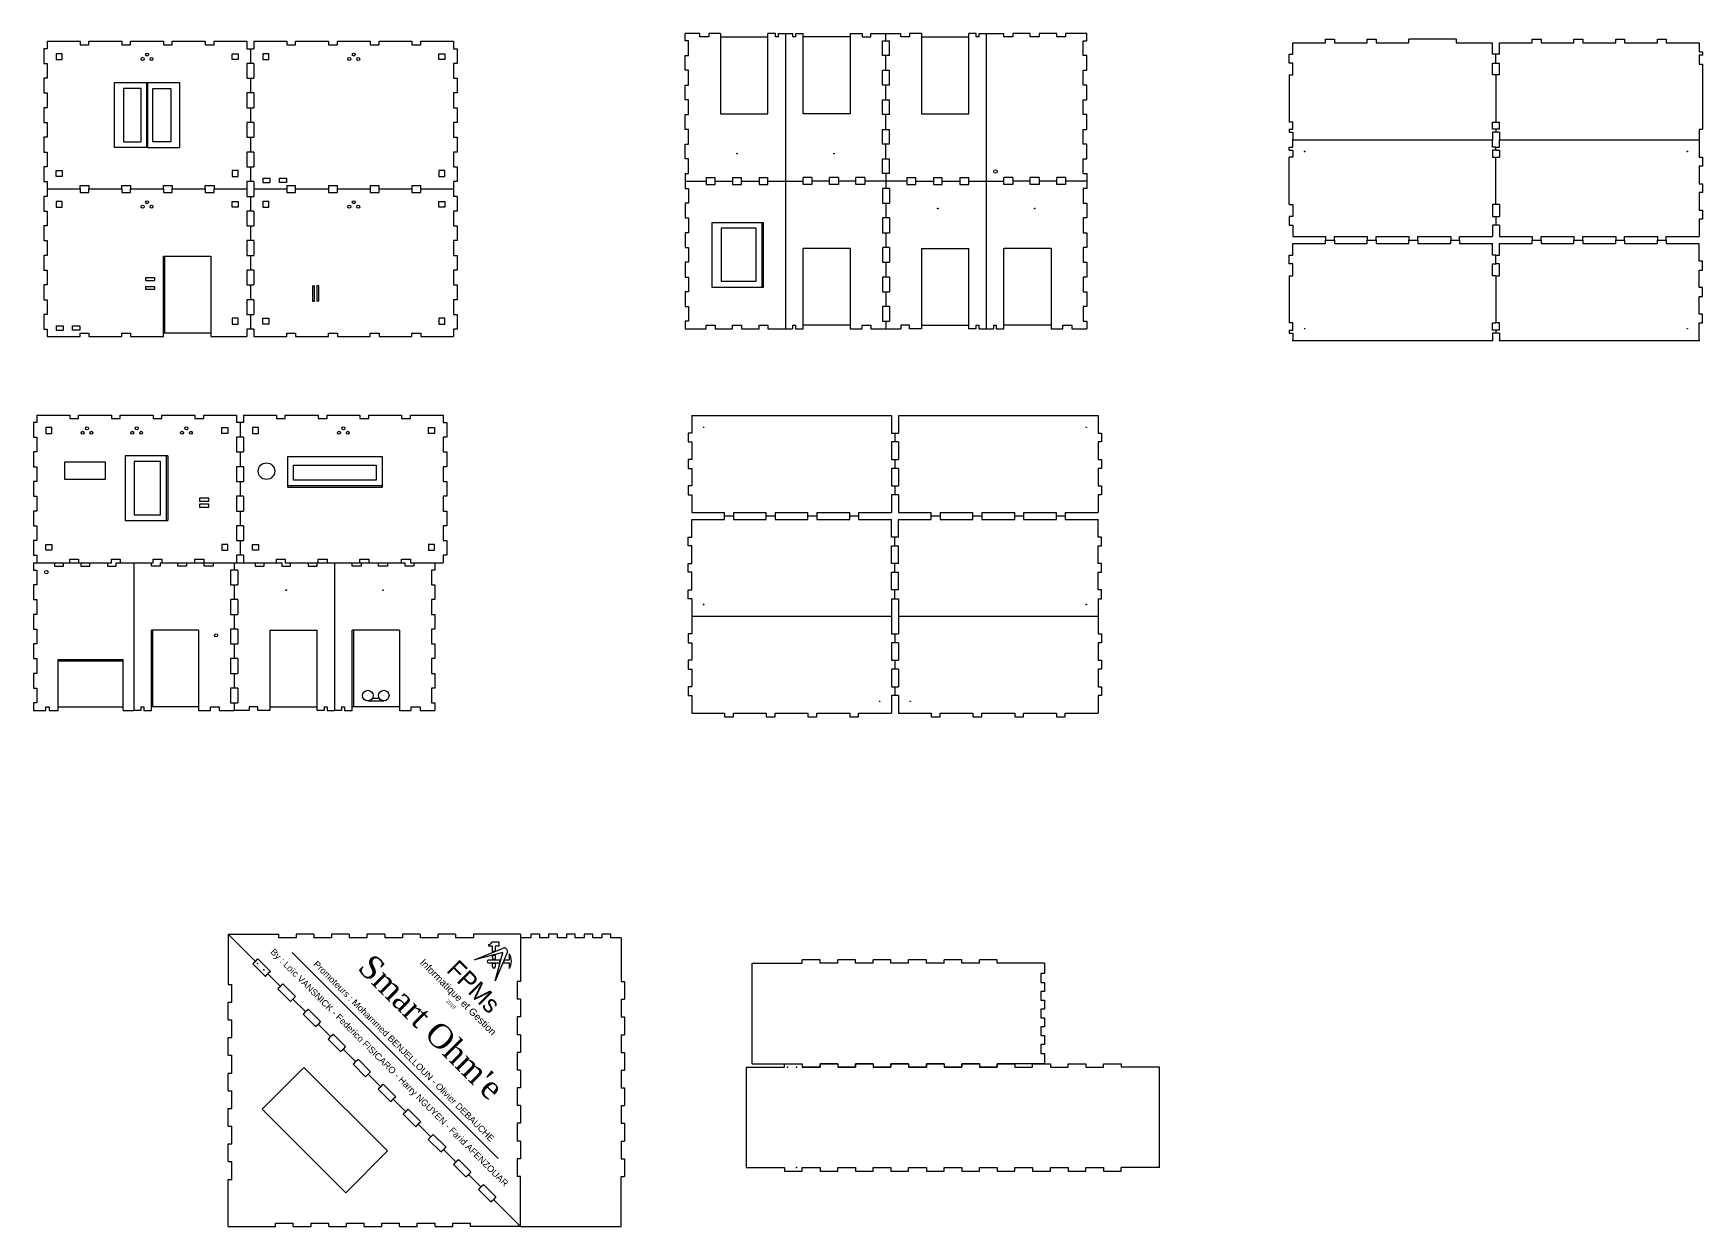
# Model space of a CAD drawing. Header units: centimetres. Extents: x 2033 to 2316, y 2004 to 2206.
import ezdxf

# ---------------------------------------------------------------- set-up
doc = ezdxf.new("R2010")
doc.units = ezdxf.units.CM
doc.styles.get("Standard").update_dxf_attribs({"font": 'arial.ttf'})

msp = doc.modelspace()

# ---------------------------------------------------------------- texts
at = {"attachment_point": 5, "rotation": 315}
for s, width, insert, char_height in [('\\pxqc;By : Loïc VANSNICK - Federico FISICARO - Harry NGUYEN - Farid AFENZOUAR', 57.0376, (2093.45, 2030.61), 1.1), ("{\\fBookman Old Style|b0|i0|c0|p18;Smart Ohm'e}", 40.1873, (2100.63, 2037.57), 4), ('\\pxqc;Promoteurs : Mohammed BENJELLOUN - Olivier DEBAUCHE', 43.1391, (2096.01, 2033.48), 1.1), ('\\pxqc;{\\H0.6x;Informatique et Gestion\\P\\H0.5x;2019}', 17.9167, (2104.7, 2042.14), 2), ('\\pxqc;{\\fBodoni MT|b0|i0|c0|p18;FPMs}', 15.122, (2107.83, 2044.4), 3)]:
    msp.add_mtext_dynamic_manual_height_columns(s, width=width, gutter_width=45.46, heights=[0], dxfattribs=dict(at, insert=insert, char_height=char_height))

# ---------------------------------------------------------------- linework, layer by layer
for p, q in [((2143.62, 2204.57), (2143.62, 2205.82)), ((2146.14, 2205.82), (2143.62, 2205.82)), ((2144.22, 2204.57), (2143.62, 2204.57)), ((2144.22, 2202.07), (2144.22, 2204.57)), ((2146.14, 2205.22), (2146.14, 2205.82)), ((2147.64, 2205.22), (2146.14, 2205.22)), ((2149.64, 2205.82), (2147.64, 2205.82)), ((2147.64, 2205.82), (2147.64, 2205.22)), ((2149.64, 2205.82), (2149.64, 2192.22)), ((2149.64, 2205.22), (2157.64, 2205.22)), ((2157.64, 2192.22), (2157.64, 2205.82)), ((2158.92, 2205.82), (2157.64, 2205.82)), ((2158.92, 2205.22), (2158.92, 2205.82)), ((2159.42, 2205.22), (2158.92, 2205.22)), ((2159.42, 2205.22), (2159.42, 2205.82)), ((2159.42, 2205.82), (2161.89, 2205.82)), ((2160.62, 2205.82), (2160.62, 2155.82)), ((2161.89, 2205.22), (2161.89, 2205.82)), ((2162.39, 2205.22), (2161.89, 2205.22)), ((2162.39, 2205.22), (2162.39, 2205.82)), ((2162.39, 2205.82), (2163.59, 2205.82)), ((2163.59, 2192.22), (2163.59, 2205.82)), ((2171.59, 2205.22), (2163.59, 2205.22)), ((2171.59, 2205.82), (2171.59, 2192.22)), ((2171.59, 2205.82), (2173.59, 2205.82)), ((2173.59, 2205.82), (2173.59, 2205.22)), ((2173.59, 2205.22), (2175.09, 2205.22)), ((2175.09, 2205.22), (2175.09, 2205.82)), ((2175.09, 2205.82), (2180.14, 2205.82)), ((2177.02, 2202.07), (2177.02, 2204.57)), ((2177.02, 2204.57), (2178.22, 2204.57)), ((2177.62, 2204.57), (2177.62, 2205.82)), ((2178.22, 2202.07), (2178.22, 2204.57)), ((2180.14, 2205.22), (2180.14, 2205.82)), ((2181.64, 2205.22), (2180.14, 2205.22)), ((2183.64, 2205.82), (2181.64, 2205.82)), ((2181.64, 2205.82), (2181.64, 2205.22)), ((2183.64, 2205.82), (2183.64, 2192.22)), ((2183.64, 2205.22), (2191.64, 2205.22)), ((2191.64, 2192.22), (2191.64, 2205.82)), ((2192.92, 2205.82), (2191.64, 2205.82)), ((2192.92, 2205.22), (2192.92, 2205.82)), ((2193.42, 2205.22), (2192.92, 2205.22)), ((2193.42, 2205.22), (2193.42, 2205.82)), ((2193.42, 2205.82), (2197.59, 2205.82)), ((2194.62, 2205.82), (2194.62, 2155.82)), ((2197.59, 2205.22), (2197.59, 2205.82)), ((2199.09, 2205.22), (2197.59, 2205.22)), ((2202.07, 2205.82), (2199.09, 2205.82)), ((2199.09, 2205.82), (2199.09, 2205.22)), ((2202.07, 2205.22), (2202.07, 2205.82)), ((2203.57, 2205.22), (2202.07, 2205.22)), ((2206.54, 2205.82), (2203.57, 2205.82)), ((2203.57, 2205.82), (2203.57, 2205.22)), ((2206.54, 2205.22), (2206.54, 2205.82)), ((2208.04, 2205.22), (2206.54, 2205.22)), ((2211.62, 2205.82), (2208.04, 2205.82)), ((2208.04, 2205.82), (2208.04, 2205.22)), ((2211.02, 2202.07), (2211.02, 2204.57)), ((2211.02, 2204.57), (2211.62, 2204.57)), ((2211.62, 2204.57), (2211.62, 2205.82)), ((2252.07, 2204.22), (2252.07, 2204.82)), ((2252.07, 2204.82), (2253.57, 2204.82)), ((2253.57, 2204.82), (2253.57, 2204.22)), ((2259.13, 2204.22), (2259.13, 2204.82)), ((2259.13, 2204.82), (2260.63, 2204.82)), ((2260.63, 2204.82), (2260.63, 2204.22)), ((2266.19, 2204.22), (2266.19, 2204.82)), ((2274.19, 2204.82), (2266.19, 2204.82)), ((2274.19, 2204.82), (2274.19, 2204.22)), ((2287.07, 2204.22), (2287.07, 2204.82)), ((2287.07, 2204.82), (2288.57, 2204.82)), ((2288.57, 2204.82), (2288.57, 2204.22)), ((2294.13, 2204.22), (2294.13, 2204.82)), ((2294.13, 2204.82), (2295.63, 2204.82)), ((2295.63, 2204.82), (2295.63, 2204.22)), ((2301.19, 2204.22), (2301.19, 2204.82)), ((2301.19, 2204.82), (2302.69, 2204.82)), ((2302.69, 2204.82), (2302.69, 2204.22)), ((2308.25, 2204.22), (2308.25, 2204.82)), ((2308.25, 2204.82), (2309.75, 2204.82)), ((2309.75, 2204.82), (2309.75, 2204.22)), ((2035.62, 2203.23), (2035.02, 2203.23)), ((2035.02, 2203.23), (2035.02, 2200.73)), ((2035.62, 2204.48), (2041.18, 2204.48)), ((2035.62, 2204.48), (2035.62, 2203.23)), ((2037.12, 2202.38), (2037.12, 2201.38)), ((2038.12, 2202.38), (2037.12, 2202.38)), ((2038.12, 2201.38), (2038.12, 2202.38)), ((2041.18, 2204.48), (2041.18, 2203.88)), ((2041.18, 2203.88), (2042.68, 2203.88)), ((2042.68, 2203.88), (2042.68, 2204.48)), ((2042.68, 2204.48), (2048.24, 2204.48)), ((2048.24, 2204.48), (2048.24, 2203.88)), ((2048.24, 2203.88), (2049.74, 2203.88)), ((2049.74, 2203.88), (2049.74, 2204.48)), ((2049.74, 2204.48), (2055.3, 2204.48)), ((2055.3, 2204.48), (2055.3, 2203.88)), ((2055.3, 2203.88), (2056.8, 2203.88)), ((2056.8, 2203.88), (2056.8, 2204.48)), ((2056.8, 2204.48), (2062.36, 2204.48)), ((2062.36, 2204.48), (2062.36, 2203.88)), ((2062.36, 2203.88), (2063.86, 2203.88)), ((2063.86, 2203.88), (2063.86, 2204.48)), ((2063.86, 2204.48), (2069.42, 2204.48)), ((2066.92, 2201.38), (2066.92, 2202.38)), ((2066.92, 2202.38), (2067.92, 2202.38)), ((2067.92, 2202.38), (2067.92, 2201.38)), ((2069.42, 2204.48), (2069.42, 2203.23)), ((2069.42, 2203.23), (2070.62, 2203.23)), ((2070.02, 2203.23), (2070.02, 2200.73)), ((2070.62, 2204.48), (2076.18, 2204.48)), ((2070.62, 2204.48), (2070.62, 2203.23)), ((2072.12, 2202.38), (2072.12, 2201.38)), ((2073.12, 2202.38), (2072.12, 2202.38)), ((2073.12, 2201.38), (2073.12, 2202.38)), ((2076.18, 2204.48), (2076.18, 2203.88)), ((2076.18, 2203.88), (2077.68, 2203.88)), ((2077.68, 2203.88), (2077.68, 2204.48)), ((2077.68, 2204.48), (2083.24, 2204.48)), ((2083.24, 2204.48), (2083.24, 2203.88)), ((2083.24, 2203.88), (2084.74, 2203.88)), ((2084.74, 2203.88), (2084.74, 2204.48)), ((2084.74, 2204.48), (2090.3, 2204.48)), ((2090.3, 2204.48), (2090.3, 2203.88)), ((2090.3, 2203.88), (2091.8, 2203.88)), ((2091.8, 2203.88), (2091.8, 2204.48)), ((2091.8, 2204.48), (2097.36, 2204.48)), ((2097.36, 2204.48), (2097.36, 2203.88)), ((2097.36, 2203.88), (2098.86, 2203.88)), ((2098.86, 2203.88), (2098.86, 2204.48)), ((2098.86, 2204.48), (2104.42, 2204.48)), ((2101.92, 2201.38), (2101.92, 2202.38)), ((2101.92, 2202.38), (2102.92, 2202.38)), ((2102.92, 2202.38), (2102.92, 2201.38)), ((2104.42, 2204.48), (2104.42, 2203.23)), ((2104.42, 2203.23), (2105.02, 2203.23)), ((2105.02, 2203.23), (2105.02, 2200.73)), ((2143.62, 2199.57), (2143.62, 2202.07)), ((2143.62, 2202.07), (2144.22, 2202.07)), ((2178.22, 2202.07), (2177.02, 2202.07)), ((2177.62, 2199.57), (2177.62, 2202.07)), ((2211.62, 2202.07), (2211.02, 2202.07)), ((2211.62, 2199.57), (2211.62, 2202.07)), ((2245.91, 2200.79), (2245.91, 2202.29)), ((2245.91, 2202.29), (2246.51, 2202.29)), ((2246.51, 2204.22), (2252.07, 2204.22)), ((2246.51, 2202.29), (2246.51, 2204.22)), ((2253.57, 2204.22), (2259.13, 2204.22)), ((2260.63, 2204.22), (2266.19, 2204.22)), ((2274.19, 2204.22), (2280.31, 2204.22)), ((2280.31, 2202.29), (2280.31, 2204.22)), ((2281.51, 2202.29), (2280.31, 2202.29)), ((2280.91, 2200.79), (2280.91, 2202.29)), ((2281.51, 2204.22), (2287.07, 2204.22)), ((2281.51, 2202.29), (2281.51, 2204.22)), ((2288.57, 2204.22), (2294.13, 2204.22)), ((2295.63, 2204.22), (2301.19, 2204.22)), ((2302.69, 2204.22), (2308.25, 2204.22)), ((2309.75, 2204.22), (2315.31, 2204.22)), ((2315.31, 2204.22), (2315.31, 2202.72)), ((2315.31, 2202.72), (2315.91, 2202.72)), ((2315.91, 2202.12), (2315.31, 2202.12)), ((2315.31, 2202.12), (2315.31, 2200.62)), ((2315.91, 2202.72), (2315.91, 2202.12)), ((2035.02, 2200.73), (2035.62, 2200.73)), ((2035.62, 2200.73), (2035.62, 2198.23)), ((2037.12, 2201.38), (2038.12, 2201.38)), ((2067.92, 2201.38), (2066.92, 2201.38)), ((2070.62, 2200.73), (2069.42, 2200.73)), ((2069.42, 2200.73), (2069.42, 2198.23)), ((2070.62, 2200.73), (2070.62, 2198.23)), ((2072.12, 2201.38), (2073.12, 2201.38)), ((2102.92, 2201.38), (2101.92, 2201.38)), ((2105.02, 2200.73), (2104.42, 2200.73)), ((2104.42, 2200.73), (2104.42, 2198.23)), ((2144.22, 2199.57), (2143.62, 2199.57)), ((2144.22, 2197.07), (2144.22, 2199.57)), ((2177.02, 2197.07), (2177.02, 2199.57)), ((2177.02, 2199.57), (2178.22, 2199.57)), ((2178.22, 2197.07), (2178.22, 2199.57)), ((2211.02, 2197.07), (2211.02, 2199.57)), ((2211.02, 2199.57), (2211.62, 2199.57)), ((2246.51, 2200.79), (2245.91, 2200.79)), ((2246.51, 2198.79), (2246.51, 2200.79)), ((2280.31, 2198.79), (2280.31, 2200.79)), ((2280.31, 2200.79), (2281.51, 2200.79)), ((2281.51, 2198.79), (2281.51, 2200.79)), ((2315.31, 2200.62), (2315.91, 2200.62)), ((2315.91, 2200.62), (2315.91, 2189.62)), ((2035.62, 2198.23), (2035.02, 2198.23)), ((2035.02, 2198.23), (2035.02, 2195.73)), ((2047.02, 2186.48), (2047.02, 2197.48)), ((2047.02, 2197.48), (2052.44, 2197.48)), ((2051.52, 2196.48), (2048.52, 2196.48)), ((2048.52, 2196.48), (2048.52, 2187.48)), ((2051.52, 2187.48), (2051.52, 2196.48)), ((2052.44, 2197.48), (2052.44, 2186.48)), ((2052.44, 2197.48), (2052.59, 2197.48)), ((2052.59, 2197.48), (2052.59, 2186.48)), ((2052.59, 2197.48), (2058.02, 2197.48)), ((2053.52, 2187.48), (2053.52, 2196.48)), ((2053.52, 2196.48), (2056.52, 2196.48)), ((2056.52, 2196.48), (2056.52, 2187.48)), ((2058.02, 2197.48), (2058.02, 2186.48)), ((2069.42, 2198.23), (2070.62, 2198.23)), ((2070.02, 2198.23), (2070.02, 2195.73)), ((2104.42, 2198.23), (2105.02, 2198.23)), ((2105.02, 2198.23), (2105.02, 2195.73)), ((2143.62, 2194.57), (2143.62, 2197.07)), ((2143.62, 2197.07), (2144.22, 2197.07)), ((2178.22, 2197.07), (2177.02, 2197.07)), ((2177.62, 2194.57), (2177.62, 2197.07)), ((2211.62, 2197.07), (2211.02, 2197.07)), ((2211.62, 2194.57), (2211.62, 2197.07)), ((2245.91, 2198.79), (2245.91, 2190.79)), ((2245.91, 2198.79), (2246.51, 2198.79)), ((2281.51, 2198.79), (2280.31, 2198.79)), ((2280.91, 2198.79), (2280.91, 2190.79)), ((2035.02, 2195.73), (2035.62, 2195.73)), ((2035.62, 2195.73), (2035.62, 2193.23)), ((2070.62, 2195.73), (2069.42, 2195.73)), ((2069.42, 2195.73), (2069.42, 2193.23)), ((2070.62, 2195.73), (2070.62, 2193.23)), ((2105.02, 2195.73), (2104.42, 2195.73)), ((2104.42, 2195.73), (2104.42, 2193.23)), ((2144.22, 2194.57), (2143.62, 2194.57)), ((2144.22, 2192.07), (2144.22, 2194.57)), ((2177.02, 2192.07), (2177.02, 2194.57)), ((2177.02, 2194.57), (2178.22, 2194.57)), ((2178.22, 2192.07), (2178.22, 2194.57)), ((2211.02, 2192.07), (2211.02, 2194.57)), ((2211.02, 2194.57), (2211.62, 2194.57)), ((2035.62, 2193.23), (2035.02, 2193.23)), ((2035.02, 2193.23), (2035.02, 2190.73)), ((2035.02, 2190.73), (2035.62, 2190.73)), ((2035.62, 2190.73), (2035.62, 2188.23)), ((2069.42, 2193.23), (2070.62, 2193.23)), ((2070.62, 2190.73), (2069.42, 2190.73)), ((2069.42, 2190.73), (2069.42, 2188.23)), ((2070.02, 2193.23), (2070.02, 2190.73)), ((2070.62, 2190.73), (2070.62, 2188.23)), ((2104.42, 2193.23), (2105.02, 2193.23)), ((2105.02, 2190.73), (2104.42, 2190.73)), ((2104.42, 2190.73), (2104.42, 2188.23)), ((2105.02, 2193.23), (2105.02, 2190.73)), ((2143.62, 2189.57), (2143.62, 2192.07)), ((2143.62, 2192.07), (2144.22, 2192.07)), ((2149.64, 2192.22), (2157.64, 2192.22)), ((2171.59, 2192.22), (2163.59, 2192.22)), ((2178.22, 2192.07), (2177.02, 2192.07)), ((2177.62, 2189.57), (2177.62, 2192.07)), ((2183.64, 2192.22), (2191.64, 2192.22)), ((2211.62, 2192.07), (2211.02, 2192.07)), ((2211.62, 2189.57), (2211.62, 2192.07)), ((2246.51, 2190.79), (2245.91, 2190.79)), ((2246.51, 2189.59), (2246.51, 2190.79)), ((2280.31, 2190.79), (2281.51, 2190.79)), ((2280.31, 2189.59), (2280.31, 2190.79)), ((2281.51, 2189.59), (2281.51, 2190.79)), ((2035.62, 2188.23), (2035.02, 2188.23)), ((2035.02, 2188.23), (2035.02, 2185.73)), ((2069.42, 2188.23), (2070.62, 2188.23)), ((2070.02, 2188.23), (2070.02, 2185.73)), ((2104.42, 2188.23), (2105.02, 2188.23)), ((2105.02, 2188.23), (2105.02, 2185.73)), ((2144.22, 2189.57), (2143.62, 2189.57)), ((2144.22, 2187.07), (2144.22, 2189.57)), ((2177.02, 2187.07), (2177.02, 2189.57)), ((2177.02, 2189.57), (2178.22, 2189.57)), ((2178.22, 2187.07), (2178.22, 2189.57)), ((2211.02, 2187.07), (2211.02, 2189.57)), ((2211.02, 2189.57), (2211.62, 2189.57)), ((2245.91, 2189.59), (2245.91, 2189.09)), ((2245.91, 2189.59), (2246.51, 2189.59)), ((2245.91, 2189.09), (2246.51, 2189.09)), ((2246.51, 2189.09), (2246.51, 2187.82)), ((2246.51, 2187.82), (2280.31, 2187.82)), ((2246.51, 2186.54), (2246.51, 2187.82)), ((2281.51, 2189.59), (2280.31, 2189.59)), ((2281.51, 2189.09), (2280.31, 2189.09)), ((2280.31, 2189.09), (2280.31, 2187.82)), ((2280.31, 2186.54), (2280.31, 2187.82)), ((2280.91, 2189.59), (2280.91, 2189.09)), ((2281.51, 2189.09), (2281.51, 2187.82)), ((2281.51, 2187.82), (2315.31, 2187.82)), ((2281.51, 2186.54), (2281.51, 2187.82)), ((2315.31, 2189.62), (2315.31, 2187.82)), ((2315.31, 2189.62), (2315.91, 2189.62)), ((2315.31, 2187.82), (2315.31, 2184.84)), ((2035.02, 2185.73), (2035.62, 2185.73)), ((2035.62, 2185.73), (2035.62, 2183.23)), ((2052.44, 2186.48), (2047.02, 2186.48)), ((2048.52, 2187.48), (2051.52, 2187.48)), ((2052.59, 2186.48), (2052.44, 2186.48)), ((2052.59, 2186.48), (2058.02, 2186.48)), ((2056.52, 2187.48), (2053.52, 2187.48)), ((2070.62, 2185.73), (2069.42, 2185.73)), ((2069.42, 2185.73), (2069.42, 2183.23)), ((2070.62, 2185.73), (2070.62, 2183.23)), ((2105.02, 2185.73), (2104.42, 2185.73)), ((2104.42, 2185.73), (2104.42, 2183.23)), ((2143.62, 2184.57), (2143.62, 2187.07)), ((2143.62, 2187.07), (2144.22, 2187.07)), ((2178.22, 2187.07), (2177.02, 2187.07)), ((2177.62, 2184.57), (2177.62, 2187.07)), ((2211.62, 2187.07), (2211.02, 2187.07)), ((2211.62, 2184.57), (2211.62, 2187.07)), ((2245.91, 2186.04), (2245.91, 2186.54)), ((2245.91, 2186.54), (2246.51, 2186.54)), ((2245.91, 2186.04), (2246.51, 2186.04)), ((2246.51, 2184.84), (2245.91, 2184.84)), ((2245.91, 2176.84), (2245.91, 2184.84)), ((2246.51, 2186.04), (2246.51, 2184.84)), ((2280.91, 2186.54), (2280.31, 2186.54)), ((2280.91, 2186.04), (2280.31, 2186.04)), ((2280.31, 2186.04), (2280.31, 2184.84)), ((2280.31, 2184.84), (2281.51, 2184.84)), ((2280.91, 2186.04), (2280.91, 2186.54)), ((2280.91, 2186.54), (2281.51, 2186.54)), ((2280.91, 2186.04), (2281.51, 2186.04)), ((2280.91, 2176.84), (2280.91, 2184.84)), ((2281.51, 2186.04), (2281.51, 2184.84)), ((2315.31, 2184.84), (2315.91, 2184.84)), ((2315.91, 2184.84), (2315.91, 2183.34)), ((2035.62, 2183.23), (2035.02, 2183.23)), ((2035.02, 2183.23), (2035.02, 2180.73)), ((2037.12, 2181.58), (2037.12, 2182.58)), ((2037.12, 2182.58), (2038.12, 2182.58)), ((2038.12, 2182.58), (2038.12, 2181.58)), ((2067.92, 2182.58), (2066.92, 2182.58)), ((2066.92, 2182.58), (2066.92, 2181.58)), ((2067.92, 2181.58), (2067.92, 2182.58)), ((2069.42, 2183.23), (2070.62, 2183.23)), ((2070.02, 2183.23), (2070.02, 2180.73)), ((2102.92, 2182.58), (2101.92, 2182.58)), ((2101.92, 2182.58), (2101.92, 2181.58)), ((2102.92, 2181.58), (2102.92, 2182.58)), ((2104.42, 2183.23), (2105.02, 2183.23)), ((2105.02, 2183.23), (2105.02, 2180.73)), ((2144.22, 2184.57), (2143.62, 2184.57)), ((2143.62, 2182.07), (2143.62, 2179.57)), ((2143.62, 2182.07), (2144.22, 2182.07)), ((2144.22, 2182.07), (2144.22, 2184.57)), ((2177.02, 2182.07), (2177.02, 2184.57)), ((2177.02, 2184.57), (2178.22, 2184.57)), ((2178.22, 2182.07), (2177.02, 2182.07)), ((2177.62, 2182.07), (2177.62, 2179.57)), ((2178.22, 2182.07), (2178.22, 2184.57)), ((2211.02, 2182.07), (2211.02, 2184.57)), ((2211.02, 2184.57), (2211.62, 2184.57)), ((2211.02, 2182.07), (2211.62, 2182.07)), ((2211.62, 2182.07), (2211.62, 2179.57)), ((2315.91, 2183.34), (2315.31, 2183.34)), ((2315.31, 2183.34), (2315.31, 2180.37)), ((2035.02, 2180.73), (2035.62, 2180.73)), ((2035.62, 2180.73), (2035.62, 2179.48)), ((2035.62, 2179.48), (2041.18, 2179.48)), ((2035.62, 2179.48), (2035.62, 2178.23)), ((2038.12, 2181.58), (2037.12, 2181.58)), ((2041.18, 2179.48), (2041.18, 2180.08)), ((2041.18, 2180.08), (2042.68, 2180.08)), ((2041.18, 2179.48), (2041.18, 2178.88)), ((2042.68, 2180.08), (2042.68, 2179.48)), ((2042.68, 2178.88), (2042.68, 2179.48)), ((2042.68, 2179.48), (2048.24, 2179.48)), ((2048.24, 2179.48), (2048.24, 2180.08)), ((2048.24, 2180.08), (2049.74, 2180.08)), ((2048.24, 2179.48), (2048.24, 2178.88)), ((2049.74, 2180.08), (2049.74, 2179.48)), ((2049.74, 2178.88), (2049.74, 2179.48)), ((2049.74, 2179.48), (2055.3, 2179.48)), ((2055.3, 2179.48), (2055.3, 2180.08)), ((2055.3, 2180.08), (2056.8, 2180.08)), ((2055.3, 2179.48), (2055.3, 2178.88)), ((2056.8, 2180.08), (2056.8, 2179.48)), ((2056.8, 2178.88), (2056.8, 2179.48)), ((2056.8, 2179.48), (2062.36, 2179.48)), ((2062.36, 2179.48), (2062.36, 2180.08)), ((2062.36, 2180.08), (2063.86, 2180.08)), ((2062.36, 2179.48), (2062.36, 2178.88)), ((2063.86, 2180.08), (2063.86, 2179.48)), ((2063.86, 2178.88), (2063.86, 2179.48)), ((2063.86, 2179.48), (2069.42, 2179.48)), ((2066.92, 2181.58), (2067.92, 2181.58)), ((2070.62, 2180.73), (2069.42, 2180.73)), ((2069.42, 2180.73), (2069.42, 2179.48)), ((2069.42, 2179.48), (2069.42, 2178.23)), ((2070.62, 2180.73), (2070.62, 2178.23)), ((2070.62, 2179.48), (2076.18, 2179.48)), ((2072.12, 2181.28), (2072.12, 2180.58)), ((2072.12, 2181.28), (2073.32, 2181.28)), ((2072.12, 2180.58), (2073.32, 2180.58)), ((2073.32, 2181.28), (2073.32, 2180.58)), ((2074.92, 2180.58), (2074.92, 2181.28)), ((2074.92, 2181.28), (2076.12, 2181.28)), ((2076.12, 2180.58), (2074.92, 2180.58)), ((2076.12, 2181.28), (2076.12, 2180.58)), ((2076.18, 2180.08), (2076.18, 2178.88)), ((2076.18, 2180.08), (2077.68, 2180.08)), ((2077.68, 2178.88), (2077.68, 2180.08)), ((2077.68, 2179.48), (2083.24, 2179.48)), ((2083.24, 2180.08), (2083.24, 2178.88)), ((2083.24, 2180.08), (2084.74, 2180.08)), ((2084.74, 2178.88), (2084.74, 2180.08)), ((2084.74, 2179.48), (2090.3, 2179.48)), ((2090.3, 2180.08), (2090.3, 2178.88)), ((2090.3, 2180.08), (2091.8, 2180.08)), ((2091.8, 2178.88), (2091.8, 2180.08)), ((2091.8, 2179.48), (2097.36, 2179.48)), ((2097.36, 2180.08), (2097.36, 2178.88)), ((2097.36, 2180.08), (2098.86, 2180.08)), ((2098.86, 2178.88), (2098.86, 2180.08)), ((2098.86, 2179.48), (2104.42, 2179.48)), ((2101.92, 2181.58), (2102.92, 2181.58)), ((2104.42, 2180.73), (2104.42, 2178.23)), ((2105.02, 2180.73), (2104.42, 2180.73)), ((2143.62, 2180.82), (2147.19, 2180.82)), ((2143.62, 2179.57), (2144.22, 2179.57)), ((2144.22, 2179.57), (2144.22, 2177.07)), ((2147.19, 2181.42), (2147.19, 2180.22)), ((2147.19, 2181.42), (2148.69, 2181.42)), ((2147.19, 2180.22), (2148.69, 2180.22)), ((2148.69, 2180.22), (2148.69, 2181.42)), ((2148.69, 2180.82), (2151.67, 2180.82)), ((2151.67, 2181.42), (2151.67, 2180.22)), ((2151.67, 2181.42), (2153.17, 2181.42)), ((2151.67, 2180.22), (2153.17, 2180.22)), ((2153.17, 2180.22), (2153.17, 2181.42)), ((2153.17, 2180.82), (2156.14, 2180.82)), ((2156.14, 2181.42), (2156.14, 2180.22)), ((2156.14, 2181.42), (2157.64, 2181.42)), ((2156.14, 2180.22), (2157.64, 2180.22)), ((2157.64, 2180.22), (2157.64, 2181.42)), ((2157.64, 2180.82), (2163.59, 2180.82)), ((2163.59, 2180.22), (2163.59, 2181.42)), ((2165.09, 2181.42), (2163.59, 2181.42)), ((2165.09, 2180.22), (2163.59, 2180.22)), ((2165.09, 2181.42), (2165.09, 2180.22)), ((2168.07, 2180.82), (2165.09, 2180.82)), ((2168.07, 2180.22), (2168.07, 2181.42)), ((2169.57, 2181.42), (2168.07, 2181.42)), ((2169.57, 2180.22), (2168.07, 2180.22)), ((2169.57, 2181.42), (2169.57, 2180.22)), ((2172.54, 2180.82), (2169.57, 2180.82)), ((2172.54, 2180.22), (2172.54, 2181.42)), ((2174.04, 2181.42), (2172.54, 2181.42)), ((2174.04, 2180.22), (2172.54, 2180.22)), ((2174.04, 2181.42), (2174.04, 2180.22)), ((2181.19, 2180.82), (2174.04, 2180.82)), ((2178.22, 2179.57), (2177.02, 2179.57)), ((2177.02, 2179.57), (2177.02, 2177.07)), ((2178.22, 2179.57), (2178.22, 2177.07)), ((2181.19, 2181.42), (2181.19, 2180.22)), ((2181.19, 2181.42), (2182.69, 2181.42)), ((2181.19, 2180.22), (2182.69, 2180.22)), ((2182.69, 2180.22), (2182.69, 2181.42)), ((2182.69, 2180.82), (2185.67, 2180.82)), ((2185.67, 2181.42), (2185.67, 2180.22)), ((2185.67, 2181.42), (2187.17, 2181.42)), ((2185.67, 2180.22), (2187.17, 2180.22)), ((2187.17, 2180.22), (2187.17, 2181.42)), ((2187.17, 2180.82), (2190.14, 2180.82)), ((2190.14, 2181.42), (2190.14, 2180.22)), ((2190.14, 2181.42), (2191.64, 2181.42)), ((2190.14, 2180.22), (2191.64, 2180.22)), ((2191.64, 2180.22), (2191.64, 2181.42)), ((2191.64, 2180.82), (2197.59, 2180.82)), ((2197.59, 2180.22), (2197.59, 2181.42)), ((2199.09, 2181.42), (2197.59, 2181.42)), ((2199.09, 2180.22), (2197.59, 2180.22)), ((2199.09, 2181.42), (2199.09, 2180.22)), ((2202.07, 2180.82), (2199.09, 2180.82)), ((2202.07, 2180.22), (2202.07, 2181.42)), ((2203.57, 2181.42), (2202.07, 2181.42)), ((2203.57, 2180.22), (2202.07, 2180.22)), ((2203.57, 2181.42), (2203.57, 2180.22)), ((2206.54, 2180.82), (2203.57, 2180.82)), ((2206.54, 2180.22), (2206.54, 2181.42)), ((2208.04, 2181.42), (2206.54, 2181.42)), ((2208.04, 2180.22), (2206.54, 2180.22)), ((2208.04, 2181.42), (2208.04, 2180.22)), ((2211.62, 2180.82), (2208.04, 2180.82)), ((2211.62, 2179.57), (2211.02, 2179.57)), ((2211.02, 2179.57), (2211.02, 2177.07)), ((2315.31, 2180.37), (2315.91, 2180.37)), ((2315.91, 2180.37), (2315.91, 2178.87)), ((2035.62, 2178.23), (2035.02, 2178.23)), ((2035.02, 2178.23), (2035.02, 2175.73)), ((2037.12, 2177.38), (2037.12, 2176.38)), ((2038.12, 2177.38), (2037.12, 2177.38)), ((2037.12, 2176.38), (2038.12, 2176.38)), ((2038.12, 2176.38), (2038.12, 2177.38)), ((2041.18, 2178.88), (2042.68, 2178.88)), ((2048.24, 2178.88), (2049.74, 2178.88)), ((2055.3, 2178.88), (2056.8, 2178.88)), ((2062.36, 2178.88), (2063.86, 2178.88)), ((2066.92, 2176.38), (2066.92, 2177.38)), ((2066.92, 2177.38), (2067.92, 2177.38)), ((2067.92, 2176.38), (2066.92, 2176.38)), ((2067.92, 2177.38), (2067.92, 2176.38)), ((2069.42, 2178.23), (2070.62, 2178.23)), ((2070.02, 2178.23), (2070.02, 2175.73)), ((2072.12, 2177.38), (2072.12, 2176.38)), ((2073.12, 2177.38), (2072.12, 2177.38)), ((2072.12, 2176.38), (2073.12, 2176.38)), ((2073.12, 2176.38), (2073.12, 2177.38)), ((2076.18, 2178.88), (2077.68, 2178.88)), ((2083.24, 2178.88), (2084.74, 2178.88)), ((2090.3, 2178.88), (2091.8, 2178.88)), ((2097.36, 2178.88), (2098.86, 2178.88)), ((2101.92, 2176.38), (2101.92, 2177.38)), ((2101.92, 2177.38), (2102.92, 2177.38)), ((2102.92, 2176.38), (2101.92, 2176.38)), ((2102.92, 2177.38), (2102.92, 2176.38)), ((2105.02, 2178.23), (2104.42, 2178.23)), ((2105.02, 2178.23), (2105.02, 2175.73)), ((2144.22, 2177.07), (2143.62, 2177.07)), ((2143.62, 2177.07), (2143.62, 2174.57)), ((2177.02, 2177.07), (2178.22, 2177.07)), ((2177.62, 2177.07), (2177.62, 2174.57)), ((2211.02, 2177.07), (2211.62, 2177.07)), ((2211.62, 2177.07), (2211.62, 2174.57)), ((2245.91, 2176.84), (2246.51, 2176.84)), ((2246.51, 2176.84), (2246.51, 2174.84)), ((2281.51, 2176.84), (2280.31, 2176.84)), ((2280.31, 2176.84), (2280.31, 2174.84)), ((2281.51, 2176.84), (2281.51, 2174.84)), ((2315.91, 2178.87), (2315.31, 2178.87)), ((2315.31, 2178.87), (2315.31, 2175.89)), ((2035.02, 2175.73), (2035.62, 2175.73)), ((2035.62, 2175.73), (2035.62, 2173.23)), ((2070.62, 2175.73), (2069.42, 2175.73)), ((2069.42, 2175.73), (2069.42, 2173.23)), ((2070.62, 2175.73), (2070.62, 2173.23)), ((2105.02, 2175.73), (2104.42, 2175.73)), ((2104.42, 2175.73), (2104.42, 2173.23)), ((2143.62, 2174.57), (2144.22, 2174.57)), ((2144.22, 2174.57), (2144.22, 2172.07)), ((2148.22, 2162.82), (2148.22, 2173.82)), ((2148.22, 2173.82), (2156.82, 2173.82)), ((2156.62, 2173.82), (2156.62, 2162.82)), ((2156.82, 2173.82), (2156.82, 2162.82)), ((2178.22, 2174.57), (2177.02, 2174.57)), ((2177.02, 2174.57), (2177.02, 2172.07)), ((2178.22, 2174.57), (2178.22, 2172.07)), ((2211.62, 2174.57), (2211.02, 2174.57)), ((2211.02, 2174.57), (2211.02, 2172.07)), ((2246.51, 2174.84), (2245.91, 2174.84)), ((2245.91, 2174.84), (2245.91, 2173.34)), ((2280.31, 2174.84), (2281.51, 2174.84)), ((2280.91, 2174.84), (2280.91, 2173.34)), ((2315.31, 2175.89), (2315.91, 2175.89)), ((2315.91, 2174.39), (2315.31, 2174.39)), ((2315.31, 2174.39), (2315.31, 2171.42)), ((2315.91, 2175.89), (2315.91, 2174.39)), ((2035.62, 2173.23), (2035.02, 2173.23)), ((2035.02, 2173.23), (2035.02, 2170.73)), ((2035.02, 2170.73), (2035.62, 2170.73)), ((2035.62, 2170.73), (2035.62, 2168.23)), ((2069.42, 2173.23), (2070.62, 2173.23)), ((2070.62, 2170.73), (2069.42, 2170.73)), ((2069.42, 2170.73), (2069.42, 2168.23)), ((2070.02, 2173.23), (2070.02, 2170.73)), ((2070.62, 2170.73), (2070.62, 2168.23)), ((2104.42, 2173.23), (2105.02, 2173.23)), ((2105.02, 2170.73), (2104.42, 2170.73)), ((2104.42, 2170.73), (2104.42, 2168.23)), ((2105.02, 2173.23), (2105.02, 2170.73)), ((2144.22, 2172.07), (2143.62, 2172.07)), ((2143.62, 2172.07), (2143.62, 2169.57)), ((2155.62, 2172.82), (2149.72, 2172.82)), ((2149.72, 2172.82), (2149.72, 2163.82)), ((2155.62, 2172.82), (2155.62, 2163.82)), ((2177.02, 2172.07), (2178.22, 2172.07)), ((2177.62, 2172.07), (2177.62, 2169.57)), ((2211.02, 2172.07), (2211.62, 2172.07)), ((2211.62, 2172.07), (2211.62, 2169.57)), ((2245.91, 2173.34), (2246.51, 2173.34)), ((2246.51, 2173.34), (2246.51, 2171.42)), ((2246.51, 2171.42), (2252.07, 2171.42)), ((2252.07, 2171.42), (2252.07, 2170.82)), ((2252.07, 2170.82), (2253.57, 2170.82)), ((2252.07, 2170.22), (2252.07, 2170.82)), ((2253.57, 2170.82), (2253.57, 2171.42)), ((2253.57, 2171.42), (2259.13, 2171.42)), ((2253.57, 2170.82), (2253.57, 2170.22)), ((2259.13, 2171.42), (2259.13, 2170.82)), ((2259.13, 2170.82), (2260.63, 2170.82)), ((2259.13, 2170.22), (2259.13, 2170.82)), ((2260.63, 2170.82), (2260.63, 2171.42)), ((2260.63, 2171.42), (2266.19, 2171.42)), ((2260.63, 2170.82), (2260.63, 2170.22)), ((2266.19, 2171.42), (2266.19, 2170.82)), ((2266.19, 2170.82), (2267.69, 2170.82)), ((2266.19, 2170.22), (2266.19, 2170.82)), ((2267.69, 2170.82), (2267.69, 2171.42)), ((2267.69, 2171.42), (2273.25, 2171.42)), ((2267.69, 2170.82), (2267.69, 2170.22)), ((2273.25, 2171.42), (2273.25, 2170.82)), ((2273.25, 2170.82), (2274.75, 2170.82)), ((2273.25, 2170.22), (2273.25, 2170.82)), ((2274.75, 2170.82), (2274.75, 2171.42)), ((2274.75, 2171.42), (2280.31, 2171.42)), ((2274.75, 2170.82), (2274.75, 2170.22)), ((2281.51, 2173.34), (2280.31, 2173.34)), ((2280.31, 2173.34), (2280.31, 2171.42)), ((2281.51, 2173.34), (2281.51, 2171.42)), ((2281.51, 2171.42), (2287.07, 2171.42)), ((2287.07, 2171.42), (2287.07, 2170.82)), ((2287.07, 2170.82), (2288.57, 2170.82)), ((2287.07, 2170.22), (2287.07, 2170.82)), ((2288.57, 2170.82), (2288.57, 2171.42)), ((2288.57, 2171.42), (2294.13, 2171.42)), ((2288.57, 2170.82), (2288.57, 2170.22)), ((2294.13, 2171.42), (2294.13, 2170.82)), ((2294.13, 2170.82), (2295.63, 2170.82)), ((2294.13, 2170.22), (2294.13, 2170.82)), ((2295.63, 2170.82), (2295.63, 2171.42)), ((2295.63, 2171.42), (2301.19, 2171.42)), ((2295.63, 2170.82), (2295.63, 2170.22)), ((2301.19, 2171.42), (2301.19, 2170.82)), ((2301.19, 2170.82), (2302.69, 2170.82)), ((2301.19, 2170.22), (2301.19, 2170.82)), ((2302.69, 2170.82), (2302.69, 2171.42)), ((2302.69, 2171.42), (2308.25, 2171.42)), ((2302.69, 2170.82), (2302.69, 2170.22)), ((2308.25, 2171.42), (2308.25, 2170.82)), ((2308.25, 2170.82), (2309.75, 2170.82)), ((2308.25, 2170.22), (2308.25, 2170.82)), ((2309.75, 2170.82), (2309.75, 2171.42)), ((2309.75, 2171.42), (2315.31, 2171.42)), ((2309.75, 2170.82), (2309.75, 2170.22)), ((2035.62, 2168.23), (2035.02, 2168.23)), ((2035.02, 2168.23), (2035.02, 2165.73)), ((2055.3, 2154.48), (2055.3, 2168.08)), ((2055.3, 2168.08), (2063.3, 2168.08)), ((2055.5, 2168.08), (2055.5, 2155.08)), ((2063.3, 2168.08), (2063.3, 2154.48)), ((2069.42, 2168.23), (2070.62, 2168.23)), ((2070.02, 2168.23), (2070.02, 2165.73)), ((2104.42, 2168.23), (2105.02, 2168.23)), ((2105.02, 2168.23), (2105.02, 2165.73)), ((2143.62, 2169.57), (2144.22, 2169.57)), ((2144.22, 2169.57), (2144.22, 2167.07)), ((2163.59, 2155.82), (2163.59, 2169.42)), ((2171.59, 2169.42), (2163.59, 2169.42)), ((2171.59, 2169.42), (2171.59, 2155.82)), ((2178.22, 2169.57), (2177.02, 2169.57)), ((2177.02, 2169.57), (2177.02, 2167.07)), ((2178.22, 2169.57), (2178.22, 2167.07)), ((2183.64, 2169.42), (2191.64, 2169.42)), ((2183.64, 2169.42), (2183.64, 2155.82)), ((2191.64, 2155.82), (2191.64, 2169.42)), ((2197.59, 2155.82), (2197.59, 2169.42)), ((2205.59, 2169.42), (2197.59, 2169.42)), ((2205.59, 2169.42), (2205.59, 2155.82)), ((2211.62, 2169.57), (2211.02, 2169.57)), ((2211.02, 2169.57), (2211.02, 2167.07)), ((2245.91, 2166.79), (2245.91, 2168.29)), ((2245.91, 2168.29), (2246.51, 2168.29)), ((2246.51, 2170.22), (2252.07, 2170.22)), ((2246.51, 2168.29), (2246.51, 2170.22)), ((2253.57, 2170.22), (2259.13, 2170.22)), ((2260.63, 2170.22), (2266.19, 2170.22)), ((2267.69, 2170.22), (2273.25, 2170.22)), ((2274.75, 2170.22), (2280.31, 2170.22)), ((2280.31, 2168.29), (2280.31, 2170.22)), ((2280.91, 2168.29), (2280.31, 2168.29)), ((2280.91, 2166.79), (2280.91, 2168.29)), ((2280.91, 2168.29), (2281.51, 2168.29)), ((2281.51, 2170.22), (2287.07, 2170.22)), ((2281.51, 2168.29), (2281.51, 2170.22)), ((2288.57, 2170.22), (2294.13, 2170.22)), ((2295.63, 2170.22), (2301.19, 2170.22)), ((2302.69, 2170.22), (2308.25, 2170.22)), ((2309.75, 2170.22), (2315.31, 2170.22)), ((2315.31, 2167.24), (2315.31, 2170.22)), ((2035.02, 2165.73), (2035.62, 2165.73)), ((2035.62, 2165.73), (2035.62, 2163.23)), ((2070.62, 2165.73), (2069.42, 2165.73)), ((2069.42, 2165.73), (2069.42, 2163.23)), ((2070.62, 2165.73), (2070.62, 2163.23)), ((2105.02, 2165.73), (2104.42, 2165.73)), ((2104.42, 2165.73), (2104.42, 2163.23)), ((2144.22, 2167.07), (2143.62, 2167.07)), ((2143.62, 2167.07), (2143.62, 2164.57)), ((2177.02, 2167.07), (2178.22, 2167.07)), ((2177.62, 2167.07), (2177.62, 2164.57)), ((2211.02, 2167.07), (2211.62, 2167.07)), ((2211.62, 2167.07), (2211.62, 2164.57)), ((2246.51, 2166.79), (2245.91, 2166.79)), ((2246.51, 2164.79), (2246.51, 2166.79)), ((2280.31, 2164.79), (2280.31, 2166.79)), ((2280.31, 2166.79), (2280.91, 2166.79)), ((2281.51, 2166.79), (2280.91, 2166.79)), ((2281.51, 2164.79), (2281.51, 2166.79)), ((2315.91, 2167.24), (2315.31, 2167.24)), ((2315.31, 2162.77), (2315.31, 2165.74)), ((2315.31, 2165.74), (2315.91, 2165.74)), ((2315.91, 2165.74), (2315.91, 2167.24)), ((2035.62, 2163.23), (2035.02, 2163.23)), ((2035.02, 2163.23), (2035.02, 2160.73)), ((2052.3, 2163.98), (2052.3, 2164.48)), ((2052.3, 2164.48), (2053.8, 2164.48)), ((2052.3, 2163.98), (2053.8, 2163.98)), ((2052.3, 2162.48), (2052.3, 2162.98)), ((2052.3, 2162.98), (2053.8, 2162.98)), ((2053.8, 2162.48), (2052.3, 2162.48)), ((2053.8, 2164.48), (2053.8, 2163.98)), ((2053.8, 2162.98), (2053.8, 2162.48)), ((2069.42, 2163.23), (2070.62, 2163.23)), ((2070.02, 2163.23), (2070.02, 2160.73)), ((2080.52, 2163.08), (2080.52, 2160.48)), ((2080.52, 2163.08), (2080.89, 2163.08)), ((2080.89, 2160.48), (2080.89, 2163.08)), ((2081.62, 2163.08), (2081.24, 2163.08)), ((2081.24, 2163.08), (2081.24, 2160.48)), ((2081.62, 2160.48), (2081.62, 2163.08)), ((2104.42, 2163.23), (2105.02, 2163.23)), ((2105.02, 2163.23), (2105.02, 2160.73)), ((2143.62, 2164.57), (2144.22, 2164.57)), ((2144.22, 2164.57), (2144.22, 2162.07)), ((2156.82, 2162.82), (2148.22, 2162.82)), ((2155.62, 2163.82), (2149.72, 2163.82)), ((2178.22, 2164.57), (2177.02, 2164.57)), ((2177.02, 2164.57), (2177.02, 2162.07)), ((2178.22, 2164.57), (2178.22, 2162.07)), ((2211.62, 2164.57), (2211.02, 2164.57)), ((2211.02, 2164.57), (2211.02, 2162.07)), ((2245.91, 2164.79), (2245.91, 2156.79)), ((2245.91, 2164.79), (2246.51, 2164.79)), ((2280.91, 2164.79), (2280.31, 2164.79)), ((2280.91, 2164.79), (2280.91, 2156.79)), ((2280.91, 2164.79), (2281.51, 2164.79)), ((2315.91, 2162.77), (2315.31, 2162.77)), ((2315.91, 2161.27), (2315.91, 2162.77)), ((2035.02, 2160.73), (2035.62, 2160.73)), ((2035.62, 2160.73), (2035.62, 2158.23)), ((2070.62, 2160.73), (2069.42, 2160.73)), ((2069.42, 2160.73), (2069.42, 2158.23)), ((2070.62, 2160.73), (2070.62, 2158.23)), ((2080.52, 2160.48), (2080.89, 2160.48)), ((2081.62, 2160.48), (2081.24, 2160.48)), ((2105.02, 2160.73), (2104.42, 2160.73)), ((2104.42, 2160.73), (2104.42, 2158.23)), ((2144.22, 2162.07), (2143.62, 2162.07)), ((2143.62, 2162.07), (2143.62, 2159.57)), ((2143.62, 2159.57), (2144.22, 2159.57)), ((2144.22, 2159.57), (2144.22, 2157.07)), ((2177.02, 2162.07), (2178.22, 2162.07)), ((2178.22, 2159.57), (2177.02, 2159.57)), ((2177.02, 2159.57), (2177.02, 2157.07)), ((2177.62, 2162.07), (2177.62, 2159.57)), ((2178.22, 2159.57), (2178.22, 2157.07)), ((2211.02, 2162.07), (2211.62, 2162.07)), ((2211.62, 2159.57), (2211.02, 2159.57)), ((2211.02, 2159.57), (2211.02, 2157.07)), ((2211.62, 2162.07), (2211.62, 2159.57)), ((2315.31, 2158.29), (2315.31, 2161.27)), ((2315.31, 2161.27), (2315.91, 2161.27)), ((2035.62, 2158.23), (2035.02, 2158.23)), ((2035.02, 2158.23), (2035.02, 2155.73)), ((2067.92, 2157.58), (2066.92, 2157.58)), ((2066.92, 2157.58), (2066.92, 2156.58)), ((2066.92, 2156.58), (2067.92, 2156.58)), ((2067.92, 2156.58), (2067.92, 2157.58)), ((2069.42, 2158.23), (2070.62, 2158.23)), ((2070.02, 2158.23), (2070.02, 2155.73)), ((2072.12, 2156.58), (2072.12, 2157.58)), ((2072.12, 2157.58), (2073.12, 2157.58)), ((2073.12, 2156.58), (2072.12, 2156.58)), ((2073.12, 2157.58), (2073.12, 2156.58)), ((2102.92, 2157.58), (2101.92, 2157.58)), ((2101.92, 2157.58), (2101.92, 2156.58)), ((2101.92, 2156.58), (2102.92, 2156.58)), ((2102.92, 2156.58), (2102.92, 2157.58)), ((2104.42, 2158.23), (2105.02, 2158.23)), ((2105.02, 2158.23), (2105.02, 2155.73)), ((2144.22, 2157.07), (2143.62, 2157.07)), ((2143.62, 2157.07), (2143.62, 2155.82)), ((2177.02, 2157.07), (2178.22, 2157.07)), ((2177.62, 2157.07), (2177.62, 2155.82)), ((2211.02, 2157.07), (2211.62, 2157.07)), ((2211.62, 2157.07), (2211.62, 2155.82)), ((2246.51, 2156.79), (2245.91, 2156.79)), ((2246.51, 2155.59), (2246.51, 2156.79)), ((2280.31, 2156.79), (2280.91, 2156.79)), ((2280.31, 2155.59), (2280.31, 2156.79)), ((2281.51, 2156.79), (2280.91, 2156.79)), ((2281.51, 2155.59), (2281.51, 2156.79)), ((2315.91, 2158.29), (2315.31, 2158.29)), ((2315.31, 2153.82), (2315.31, 2156.79)), ((2315.31, 2156.79), (2315.91, 2156.79)), ((2315.91, 2156.79), (2315.91, 2158.29)), ((2035.02, 2155.73), (2035.62, 2155.73)), ((2035.62, 2155.73), (2035.62, 2154.48)), ((2035.62, 2154.48), (2041.18, 2154.48)), ((2037.12, 2156.28), (2037.12, 2155.58)), ((2037.12, 2156.28), (2038.32, 2156.28)), ((2037.12, 2155.58), (2038.32, 2155.58)), ((2038.32, 2156.28), (2038.32, 2155.58)), ((2039.92, 2155.58), (2039.92, 2156.28)), ((2039.92, 2156.28), (2041.12, 2156.28)), ((2041.12, 2155.58), (2039.92, 2155.58)), ((2041.12, 2156.28), (2041.12, 2155.58)), ((2041.18, 2154.48), (2041.18, 2155.08)), ((2041.18, 2155.08), (2042.68, 2155.08)), ((2042.68, 2155.08), (2042.68, 2154.48)), ((2042.68, 2154.48), (2048.24, 2154.48)), ((2048.24, 2154.48), (2048.24, 2155.08)), ((2048.24, 2155.08), (2049.74, 2155.08)), ((2049.74, 2155.08), (2049.74, 2154.48)), ((2049.74, 2154.48), (2055.3, 2154.48)), ((2063.3, 2155.08), (2055.3, 2155.08)), ((2063.3, 2154.48), (2069.42, 2154.48)), ((2070.62, 2155.73), (2069.42, 2155.73)), ((2069.42, 2155.73), (2069.42, 2154.48)), ((2070.62, 2155.73), (2070.62, 2154.48)), ((2070.62, 2154.48), (2076.18, 2154.48)), ((2076.18, 2154.48), (2076.18, 2155.08)), ((2076.18, 2155.08), (2077.68, 2155.08)), ((2077.68, 2155.08), (2077.68, 2154.48)), ((2077.68, 2154.48), (2083.24, 2154.48)), ((2083.24, 2154.48), (2083.24, 2155.08)), ((2083.24, 2155.08), (2084.74, 2155.08)), ((2084.74, 2155.08), (2084.74, 2154.48)), ((2084.74, 2154.48), (2090.3, 2154.48)), ((2090.3, 2154.48), (2090.3, 2155.08)), ((2090.3, 2155.08), (2091.8, 2155.08)), ((2091.8, 2155.08), (2091.8, 2154.48)), ((2091.8, 2154.48), (2097.36, 2154.48)), ((2097.36, 2154.48), (2097.36, 2155.08)), ((2097.36, 2155.08), (2098.86, 2155.08)), ((2098.86, 2155.08), (2098.86, 2154.48)), ((2098.86, 2154.48), (2104.42, 2154.48)), ((2105.02, 2155.73), (2104.42, 2155.73)), ((2104.42, 2155.73), (2104.42, 2154.48)), ((2143.62, 2155.82), (2147.19, 2155.82)), ((2147.19, 2155.82), (2147.19, 2156.42)), ((2147.19, 2156.42), (2148.69, 2156.42)), ((2148.69, 2156.42), (2148.69, 2155.82)), ((2148.69, 2155.82), (2151.67, 2155.82)), ((2151.67, 2155.82), (2151.67, 2156.42)), ((2151.67, 2156.42), (2153.17, 2156.42)), ((2153.17, 2156.42), (2153.17, 2155.82)), ((2153.17, 2155.82), (2156.14, 2155.82)), ((2156.14, 2155.82), (2156.14, 2156.42)), ((2156.14, 2156.42), (2157.64, 2156.42)), ((2157.64, 2156.42), (2157.64, 2155.82)), ((2157.64, 2155.82), (2161.82, 2155.82)), ((2161.82, 2156.42), (2162.32, 2156.42)), ((2161.82, 2156.42), (2161.82, 2155.82)), ((2162.32, 2156.42), (2162.32, 2155.82)), ((2162.32, 2155.82), (2163.59, 2155.82)), ((2171.59, 2156.42), (2163.59, 2156.42)), ((2171.59, 2155.82), (2173.59, 2155.82)), ((2173.59, 2155.82), (2173.59, 2156.42)), ((2173.59, 2156.42), (2175.09, 2156.42)), ((2175.09, 2156.42), (2175.09, 2155.82)), ((2175.09, 2155.82), (2180.14, 2155.82)), ((2181.64, 2156.42), (2180.14, 2156.42)), ((2180.14, 2156.42), (2180.14, 2155.82)), ((2181.64, 2155.82), (2181.64, 2156.42)), ((2183.64, 2155.82), (2181.64, 2155.82)), ((2183.64, 2156.42), (2191.64, 2156.42)), ((2192.84, 2155.82), (2191.64, 2155.82)), ((2192.84, 2156.42), (2193.34, 2156.42)), ((2192.84, 2156.42), (2192.84, 2155.82)), ((2193.34, 2156.42), (2193.34, 2155.82)), ((2193.34, 2155.82), (2195.82, 2155.82)), ((2195.82, 2156.42), (2196.32, 2156.42)), ((2195.82, 2156.42), (2195.82, 2155.82)), ((2196.32, 2156.42), (2196.32, 2155.82)), ((2196.32, 2155.82), (2197.59, 2155.82)), ((2205.59, 2156.42), (2197.59, 2156.42)), ((2205.59, 2155.82), (2207.59, 2155.82)), ((2207.59, 2155.82), (2207.59, 2156.42)), ((2207.59, 2156.42), (2209.09, 2156.42)), ((2209.09, 2156.42), (2209.09, 2155.82)), ((2209.09, 2155.82), (2211.62, 2155.82)), ((2245.91, 2155.59), (2245.91, 2155.09)), ((2245.91, 2155.59), (2246.51, 2155.59)), ((2245.91, 2155.09), (2246.51, 2155.09)), ((2246.51, 2155.09), (2246.51, 2153.82)), ((2246.51, 2153.82), (2280.31, 2153.82)), ((2281.51, 2155.59), (2280.31, 2155.59)), ((2281.51, 2155.09), (2280.31, 2155.09)), ((2280.31, 2155.09), (2280.31, 2153.82)), ((2280.91, 2155.59), (2280.91, 2155.09)), ((2281.51, 2155.09), (2281.51, 2153.82)), ((2281.51, 2153.82), (2315.31, 2153.82)), ((2033.87, 2139.95), (2033.27, 2139.95)), ((2033.27, 2139.95), (2033.27, 2137.45)), ((2033.87, 2141.2), (2039.43, 2141.2)), ((2033.87, 2141.2), (2033.87, 2139.95)), ((2039.43, 2141.2), (2039.43, 2140.6)), ((2039.43, 2140.6), (2040.93, 2140.6)), ((2040.93, 2140.6), (2040.93, 2141.2)), ((2040.93, 2141.2), (2046.49, 2141.2)), ((2046.49, 2141.2), (2046.49, 2140.6)), ((2046.49, 2140.6), (2047.99, 2140.6)), ((2047.99, 2140.6), (2047.99, 2141.2)), ((2047.99, 2141.2), (2053.55, 2141.2)), ((2053.55, 2141.2), (2053.55, 2140.6)), ((2053.55, 2140.6), (2055.05, 2140.6)), ((2055.05, 2140.6), (2055.05, 2141.2)), ((2055.05, 2141.2), (2060.61, 2141.2)), ((2060.61, 2141.2), (2060.61, 2140.6)), ((2060.61, 2140.6), (2062.11, 2140.6)), ((2062.11, 2140.6), (2062.11, 2141.2)), ((2062.11, 2141.2), (2067.67, 2141.2)), ((2067.67, 2141.2), (2067.67, 2139.95)), ((2068.87, 2139.95), (2067.67, 2139.95)), ((2068.27, 2139.95), (2068.27, 2137.45)), ((2068.87, 2141.2), (2074.43, 2141.2)), ((2068.87, 2141.2), (2068.87, 2139.95)), ((2074.43, 2141.2), (2074.43, 2140.6)), ((2074.43, 2140.6), (2075.93, 2140.6)), ((2075.93, 2140.6), (2075.93, 2141.2)), ((2075.93, 2141.2), (2081.49, 2141.2)), ((2081.49, 2141.2), (2081.49, 2140.6)), ((2081.49, 2140.6), (2082.99, 2140.6)), ((2082.99, 2140.6), (2082.99, 2141.2)), ((2082.99, 2141.2), (2088.55, 2141.2)), ((2088.55, 2141.2), (2088.55, 2140.6)), ((2088.55, 2140.6), (2090.05, 2140.6)), ((2090.05, 2140.6), (2090.05, 2141.2)), ((2090.05, 2141.2), (2095.61, 2141.2)), ((2095.61, 2141.2), (2095.61, 2140.6)), ((2095.61, 2140.6), (2097.11, 2140.6)), ((2097.11, 2140.6), (2097.11, 2141.2)), ((2097.11, 2141.2), (2102.67, 2141.2)), ((2102.67, 2141.2), (2102.67, 2139.95)), ((2102.67, 2139.95), (2103.27, 2139.95)), ((2103.27, 2139.95), (2103.27, 2137.45)), ((2144.75, 2141.12), (2178.55, 2141.12)), ((2144.75, 2141.12), (2144.75, 2138.15)), ((2178.55, 2141.12), (2178.55, 2138.15)), ((2179.75, 2141.12), (2213.55, 2141.12)), ((2179.75, 2141.12), (2179.75, 2138.15)), ((2213.55, 2141.12), (2213.55, 2138.15)), ((2033.27, 2137.45), (2033.87, 2137.45)), ((2033.87, 2137.45), (2033.87, 2134.95)), ((2035.37, 2139.1), (2035.37, 2138.1)), ((2036.37, 2139.1), (2035.37, 2139.1)), ((2035.37, 2138.1), (2036.37, 2138.1)), ((2036.37, 2138.1), (2036.37, 2139.1)), ((2065.17, 2138.1), (2065.17, 2139.1)), ((2065.17, 2139.1), (2066.17, 2139.1)), ((2066.17, 2138.1), (2065.17, 2138.1)), ((2066.17, 2139.1), (2066.17, 2138.1)), ((2068.87, 2137.45), (2067.67, 2137.45)), ((2067.67, 2137.45), (2067.67, 2134.95)), ((2068.87, 2137.45), (2068.87, 2134.95)), ((2070.37, 2139.1), (2070.37, 2138.1)), ((2071.37, 2139.1), (2070.37, 2139.1)), ((2070.37, 2138.1), (2071.37, 2138.1)), ((2071.37, 2138.1), (2071.37, 2139.1)), ((2100.17, 2138.1), (2100.17, 2139.1)), ((2100.17, 2139.1), (2101.17, 2139.1)), ((2101.17, 2138.1), (2100.17, 2138.1)), ((2101.17, 2139.1), (2101.17, 2138.1)), ((2103.27, 2137.45), (2102.67, 2137.45)), ((2102.67, 2137.45), (2102.67, 2134.95)), ((2144.75, 2138.15), (2144.15, 2138.15)), ((2144.15, 2138.15), (2144.15, 2136.65)), ((2178.55, 2138.15), (2179.75, 2138.15)), ((2179.15, 2138.15), (2179.15, 2136.65)), ((2213.55, 2138.15), (2214.15, 2138.15)), ((2214.15, 2138.15), (2214.15, 2136.65)), ((2033.87, 2134.95), (2033.27, 2134.95)), ((2033.27, 2134.95), (2033.27, 2132.45)), ((2056.02, 2134.32), (2048.82, 2134.32)), ((2048.82, 2134.32), (2048.82, 2123.32)), ((2055.82, 2123.32), (2055.82, 2134.32)), ((2056.02, 2134.32), (2056.02, 2123.32)), ((2067.67, 2134.95), (2068.87, 2134.95)), ((2068.27, 2134.95), (2068.27, 2132.45)), ((2076.34, 2129), (2076.34, 2134.2)), ((2076.34, 2134.2), (2092.34, 2134.2)), ((2092.34, 2134.2), (2092.34, 2129)), ((2102.67, 2134.95), (2103.27, 2134.95)), ((2103.27, 2134.95), (2103.27, 2132.45)), ((2144.15, 2136.65), (2144.75, 2136.65)), ((2144.75, 2136.65), (2144.75, 2133.67)), ((2179.75, 2136.65), (2178.55, 2136.65)), ((2178.55, 2136.65), (2178.55, 2133.67)), ((2179.75, 2136.65), (2179.75, 2133.67)), ((2214.15, 2136.65), (2213.55, 2136.65)), ((2213.55, 2136.65), (2213.55, 2133.67)), ((2033.27, 2132.45), (2033.87, 2132.45)), ((2033.87, 2132.45), (2033.87, 2129.95)), ((2038.6, 2130.3), (2038.6, 2133.3)), ((2038.6, 2133.3), (2045.4, 2133.3)), ((2045.4, 2133.3), (2045.4, 2130.3)), ((2054.82, 2133.32), (2050.32, 2133.32)), ((2050.32, 2133.32), (2050.32, 2124.32)), ((2054.82, 2124.32), (2054.82, 2133.32)), ((2068.87, 2132.45), (2067.67, 2132.45)), ((2067.67, 2132.45), (2067.67, 2129.95)), ((2068.87, 2132.45), (2068.87, 2129.95)), ((2077.34, 2130.2), (2077.34, 2132.7)), ((2077.34, 2132.7), (2091.34, 2132.7)), ((2091.34, 2132.7), (2091.34, 2130.2)), ((2103.27, 2132.45), (2102.67, 2132.45)), ((2102.67, 2132.45), (2102.67, 2129.95)), ((2144.75, 2133.67), (2144.15, 2133.67)), ((2144.15, 2133.67), (2144.15, 2132.17)), ((2144.15, 2132.17), (2144.75, 2132.17)), ((2144.75, 2132.17), (2144.75, 2129.2)), ((2178.55, 2133.67), (2179.75, 2133.67)), ((2179.75, 2132.17), (2178.55, 2132.17)), ((2178.55, 2132.17), (2178.55, 2129.2)), ((2179.15, 2133.67), (2179.15, 2132.17)), ((2179.75, 2132.17), (2179.75, 2129.2)), ((2213.55, 2133.67), (2214.15, 2133.67)), ((2214.15, 2132.17), (2213.55, 2132.17)), ((2213.55, 2132.17), (2213.55, 2129.2)), ((2214.15, 2133.67), (2214.15, 2132.17)), ((2033.87, 2129.95), (2033.27, 2129.95)), ((2033.27, 2129.95), (2033.27, 2127.45)), ((2045.4, 2130.3), (2038.6, 2130.3)), ((2067.67, 2129.95), (2068.87, 2129.95)), ((2068.27, 2129.95), (2068.27, 2127.45)), ((2092.34, 2129.2), (2076.34, 2129.2)), ((2076.34, 2129), (2092.34, 2129)), ((2091.34, 2130.2), (2077.34, 2130.2)), ((2102.67, 2129.95), (2103.27, 2129.95)), ((2103.27, 2129.95), (2103.27, 2127.45)), ((2144.75, 2129.2), (2144.15, 2129.2)), ((2144.15, 2129.2), (2144.15, 2127.7)), ((2178.55, 2129.2), (2179.75, 2129.2)), ((2179.15, 2129.2), (2179.15, 2127.7)), ((2213.55, 2129.2), (2214.15, 2129.2)), ((2214.15, 2129.2), (2214.15, 2127.7)), ((2033.27, 2127.45), (2033.87, 2127.45)), ((2033.87, 2127.45), (2033.87, 2124.95)), ((2062.98, 2127.13), (2061.38, 2127.13)), ((2061.38, 2127.13), (2061.38, 2126.63)), ((2061.38, 2126.63), (2062.98, 2126.63)), ((2061.38, 2126.13), (2061.38, 2125.63)), ((2062.98, 2126.13), (2061.38, 2126.13)), ((2061.38, 2125.63), (2062.98, 2125.63)), ((2062.98, 2126.63), (2062.98, 2127.13)), ((2062.98, 2125.63), (2062.98, 2126.13)), ((2068.87, 2127.45), (2067.67, 2127.45)), ((2067.67, 2127.45), (2067.67, 2124.95)), ((2068.87, 2127.45), (2068.87, 2124.95)), ((2103.27, 2127.45), (2102.67, 2127.45)), ((2102.67, 2127.45), (2102.67, 2124.95)), ((2144.15, 2127.7), (2144.75, 2127.7)), ((2144.75, 2127.7), (2144.75, 2124.72)), ((2179.75, 2127.7), (2178.55, 2127.7)), ((2178.55, 2127.7), (2178.55, 2124.72)), ((2179.75, 2127.7), (2179.75, 2124.72)), ((2214.15, 2127.7), (2213.55, 2127.7)), ((2213.55, 2127.7), (2213.55, 2124.72)), ((2033.87, 2124.95), (2033.27, 2124.95)), ((2033.27, 2124.95), (2033.27, 2122.45)), ((2048.82, 2123.32), (2056.02, 2123.32)), ((2050.32, 2124.32), (2054.82, 2124.32)), ((2067.67, 2124.95), (2068.87, 2124.95)), ((2068.27, 2124.95), (2068.27, 2122.45)), ((2102.67, 2124.95), (2103.27, 2124.95)), ((2103.27, 2124.95), (2103.27, 2122.45)), ((2144.75, 2124.72), (2150.31, 2124.72)), ((2144.75, 2120.55), (2144.75, 2123.52)), ((2144.75, 2123.52), (2150.31, 2123.52)), ((2150.31, 2123.52), (2150.31, 2124.72)), ((2150.31, 2124.12), (2151.81, 2124.12)), ((2151.81, 2124.72), (2157.37, 2124.72)), ((2151.81, 2124.72), (2151.81, 2123.52)), ((2151.81, 2123.52), (2157.37, 2123.52)), ((2157.37, 2123.52), (2157.37, 2124.72)), ((2157.37, 2124.12), (2158.87, 2124.12)), ((2158.87, 2124.72), (2164.43, 2124.72)), ((2158.87, 2124.72), (2158.87, 2123.52)), ((2158.87, 2123.52), (2164.43, 2123.52)), ((2164.43, 2123.52), (2164.43, 2124.72)), ((2164.43, 2124.12), (2165.93, 2124.12)), ((2165.93, 2124.72), (2171.49, 2124.72)), ((2165.93, 2124.72), (2165.93, 2123.52)), ((2165.93, 2123.52), (2171.49, 2123.52)), ((2171.49, 2123.52), (2171.49, 2124.72)), ((2171.49, 2124.12), (2172.99, 2124.12)), ((2172.99, 2124.72), (2178.55, 2124.72)), ((2172.99, 2124.72), (2172.99, 2123.52)), ((2172.99, 2123.52), (2178.55, 2123.52)), ((2178.55, 2120.55), (2178.55, 2123.52)), ((2179.75, 2124.72), (2185.31, 2124.72)), ((2179.75, 2120.55), (2179.75, 2123.52)), ((2179.75, 2123.52), (2185.31, 2123.52)), ((2185.31, 2123.52), (2185.31, 2124.72)), ((2185.31, 2124.12), (2186.81, 2124.12)), ((2186.81, 2124.72), (2192.37, 2124.72)), ((2186.81, 2124.72), (2186.81, 2123.52)), ((2186.81, 2123.52), (2192.37, 2123.52)), ((2192.37, 2123.52), (2192.37, 2124.72)), ((2192.37, 2124.12), (2193.87, 2124.12)), ((2193.87, 2124.72), (2199.43, 2124.72)), ((2193.87, 2124.72), (2193.87, 2123.52)), ((2193.87, 2123.52), (2199.43, 2123.52)), ((2199.43, 2123.52), (2199.43, 2124.72)), ((2199.43, 2124.12), (2200.93, 2124.12)), ((2200.93, 2124.72), (2206.49, 2124.72)), ((2200.93, 2124.72), (2200.93, 2123.52)), ((2200.93, 2123.52), (2206.49, 2123.52)), ((2206.49, 2123.52), (2206.49, 2124.72)), ((2206.49, 2124.12), (2207.99, 2124.12)), ((2207.99, 2124.72), (2213.55, 2124.72)), ((2207.99, 2124.72), (2207.99, 2123.52)), ((2207.99, 2123.52), (2213.55, 2123.52)), ((2213.55, 2120.55), (2213.55, 2123.52)), ((2033.27, 2122.45), (2033.87, 2122.45)), ((2033.87, 2119.95), (2033.27, 2119.95)), ((2033.27, 2119.95), (2033.27, 2117.45)), ((2033.87, 2122.45), (2033.87, 2119.95)), ((2068.87, 2122.45), (2067.67, 2122.45)), ((2067.67, 2122.45), (2067.67, 2119.95)), ((2067.67, 2119.95), (2068.87, 2119.95)), ((2068.27, 2119.95), (2068.27, 2117.45)), ((2068.87, 2122.45), (2068.87, 2119.95)), ((2103.27, 2122.45), (2102.67, 2122.45)), ((2102.67, 2122.45), (2102.67, 2119.95)), ((2102.67, 2119.95), (2103.27, 2119.95)), ((2103.27, 2119.95), (2103.27, 2117.45)), ((2144.15, 2119.05), (2144.15, 2120.55)), ((2144.15, 2120.55), (2144.75, 2120.55)), ((2179.75, 2120.55), (2178.55, 2120.55)), ((2179.15, 2119.05), (2179.15, 2120.55)), ((2214.15, 2120.55), (2213.55, 2120.55)), ((2214.15, 2119.05), (2214.15, 2120.55)), ((2033.27, 2117.45), (2033.87, 2117.45)), ((2033.87, 2117.45), (2033.87, 2116.2)), ((2035.37, 2118.3), (2035.37, 2119.3)), ((2035.37, 2119.3), (2036.37, 2119.3)), ((2036.37, 2118.3), (2035.37, 2118.3)), ((2036.37, 2119.3), (2036.37, 2118.3)), ((2066.17, 2119.3), (2065.17, 2119.3)), ((2065.17, 2119.3), (2065.17, 2118.3)), ((2065.17, 2118.3), (2066.17, 2118.3)), ((2066.17, 2118.3), (2066.17, 2119.3)), ((2068.87, 2117.45), (2067.67, 2117.45)), ((2067.67, 2117.45), (2067.67, 2116.2)), ((2068.87, 2117.45), (2068.87, 2116.2)), ((2070.37, 2118.3), (2070.37, 2119.3)), ((2070.37, 2119.3), (2071.37, 2119.3)), ((2071.37, 2118.3), (2070.37, 2118.3)), ((2071.37, 2119.3), (2071.37, 2118.3)), ((2101.17, 2119.3), (2100.17, 2119.3)), ((2100.17, 2119.3), (2100.17, 2118.3)), ((2100.17, 2118.3), (2101.17, 2118.3)), ((2101.17, 2118.3), (2101.17, 2119.3)), ((2103.27, 2117.45), (2102.67, 2117.45)), ((2102.67, 2117.45), (2102.67, 2116.2)), ((2144.75, 2119.05), (2144.15, 2119.05)), ((2144.75, 2116.07), (2144.75, 2119.05)), ((2178.55, 2116.07), (2178.55, 2119.05)), ((2178.55, 2119.05), (2179.75, 2119.05)), ((2179.75, 2116.07), (2179.75, 2119.05)), ((2213.55, 2116.07), (2213.55, 2119.05)), ((2213.55, 2119.05), (2214.15, 2119.05)), ((2033.27, 2116.2), (2033.27, 2114.95)), ((2033.27, 2116.2), (2046.49, 2116.2)), ((2033.27, 2114.95), (2033.87, 2114.95)), ((2033.87, 2114.95), (2033.87, 2112.45)), ((2036.85, 2116.2), (2036.85, 2115.6)), ((2036.85, 2115.6), (2038.35, 2115.6)), ((2038.35, 2115.6), (2038.35, 2116.2)), ((2039.43, 2116.2), (2039.43, 2116.8)), ((2039.43, 2116.8), (2040.93, 2116.8)), ((2040.93, 2116.8), (2040.93, 2116.2)), ((2041.32, 2116.2), (2041.32, 2115.6)), ((2041.32, 2115.6), (2042.82, 2115.6)), ((2042.82, 2115.6), (2042.82, 2116.2)), ((2045.8, 2116.2), (2045.8, 2115.6)), ((2045.8, 2115.6), (2047.3, 2115.6)), ((2046.49, 2116.2), (2046.49, 2116.8)), ((2046.49, 2116.8), (2047.99, 2116.8)), ((2047.3, 2115.6), (2047.3, 2116.2)), ((2047.3, 2116.2), (2053.55, 2116.2)), ((2047.99, 2116.8), (2047.99, 2116.2)), ((2050.27, 2116.2), (2050.27, 2091.2)), ((2053.25, 2115.6), (2053.25, 2116.2)), ((2054.75, 2115.6), (2053.25, 2115.6)), ((2053.55, 2116.2), (2053.55, 2116.8)), ((2053.55, 2116.8), (2055.05, 2116.8)), ((2054.75, 2116.2), (2054.75, 2115.6)), ((2054.75, 2116.2), (2075.32, 2116.2)), ((2055.05, 2116.8), (2055.05, 2116.2)), ((2057.72, 2115.6), (2057.72, 2116.2)), ((2059.22, 2115.6), (2057.72, 2115.6)), ((2059.22, 2116.2), (2059.22, 2115.6)), ((2060.61, 2116.2), (2060.61, 2116.8)), ((2060.61, 2116.8), (2062.11, 2116.8)), ((2062.11, 2116.8), (2062.11, 2116.2)), ((2062.2, 2115.6), (2062.2, 2116.2)), ((2063.7, 2115.6), (2062.2, 2115.6)), ((2063.7, 2116.2), (2063.7, 2115.6)), ((2067.87, 2114.95), (2066.67, 2114.95)), ((2066.67, 2114.95), (2066.67, 2112.45)), ((2067.27, 2116.2), (2067.27, 2114.95)), ((2067.87, 2114.95), (2067.87, 2112.45)), ((2070.85, 2116.2), (2070.85, 2115.6)), ((2070.85, 2115.6), (2072.35, 2115.6)), ((2072.35, 2115.6), (2072.35, 2116.2)), ((2074.43, 2116.2), (2074.43, 2116.8)), ((2074.43, 2116.8), (2075.93, 2116.8)), ((2075.32, 2116.2), (2075.32, 2115.6)), ((2075.32, 2115.6), (2076.82, 2115.6)), ((2075.93, 2116.8), (2075.93, 2116.2)), ((2075.93, 2116.2), (2096.2, 2116.2)), ((2076.82, 2115.6), (2076.82, 2116.2)), ((2079.8, 2116.2), (2079.8, 2115.6)), ((2079.8, 2115.6), (2081.3, 2115.6)), ((2081.3, 2115.6), (2081.3, 2116.2)), ((2081.49, 2116.2), (2081.49, 2116.8)), ((2081.49, 2116.8), (2082.99, 2116.8)), ((2082.99, 2116.8), (2082.99, 2116.2)), ((2084.27, 2116.2), (2084.27, 2091.2)), ((2087.25, 2115.6), (2087.25, 2116.2)), ((2088.75, 2115.6), (2087.25, 2115.6)), ((2088.55, 2116.2), (2088.55, 2116.8)), ((2088.55, 2116.8), (2090.05, 2116.8)), ((2088.75, 2116.2), (2088.75, 2115.6)), ((2090.05, 2116.8), (2090.05, 2116.2)), ((2091.72, 2115.6), (2091.72, 2116.2)), ((2093.22, 2115.6), (2091.72, 2115.6)), ((2093.22, 2116.2), (2093.22, 2115.6)), ((2095.61, 2116.2), (2095.61, 2116.8)), ((2095.61, 2116.8), (2097.11, 2116.8)), ((2096.2, 2115.6), (2096.2, 2116.2)), ((2097.7, 2115.6), (2096.2, 2115.6)), ((2097.11, 2116.8), (2097.11, 2116.2)), ((2097.11, 2116.2), (2102.67, 2116.2)), ((2097.7, 2116.2), (2097.7, 2115.6)), ((2101.27, 2114.95), (2100.67, 2114.95)), ((2100.67, 2114.95), (2100.67, 2112.45)), ((2101.27, 2116.2), (2101.27, 2114.95)), ((2144.15, 2114.57), (2144.15, 2116.07)), ((2144.15, 2116.07), (2144.75, 2116.07)), ((2144.75, 2114.57), (2144.15, 2114.57)), ((2144.75, 2111.6), (2144.75, 2114.57)), ((2179.75, 2116.07), (2178.55, 2116.07)), ((2178.55, 2111.6), (2178.55, 2114.57)), ((2178.55, 2114.57), (2179.75, 2114.57)), ((2179.15, 2114.57), (2179.15, 2116.07)), ((2179.75, 2111.6), (2179.75, 2114.57)), ((2214.15, 2116.07), (2213.55, 2116.07)), ((2213.55, 2111.6), (2213.55, 2114.57)), ((2213.55, 2114.57), (2214.15, 2114.57)), ((2214.15, 2114.57), (2214.15, 2116.07)), ((2033.87, 2112.45), (2033.27, 2112.45)), ((2033.27, 2112.45), (2033.27, 2109.95)), ((2066.67, 2112.45), (2067.87, 2112.45)), ((2067.27, 2112.45), (2067.27, 2109.95)), ((2100.67, 2112.45), (2101.27, 2112.45)), ((2101.27, 2112.45), (2101.27, 2109.95)), ((2144.15, 2110.1), (2144.15, 2111.6)), ((2144.15, 2111.6), (2144.75, 2111.6)), ((2179.75, 2111.6), (2178.55, 2111.6)), ((2179.15, 2110.1), (2179.15, 2111.6)), ((2214.15, 2111.6), (2213.55, 2111.6)), ((2214.15, 2110.1), (2214.15, 2111.6)), ((2033.27, 2109.95), (2033.87, 2109.95)), ((2033.87, 2109.95), (2033.87, 2107.45)), ((2067.87, 2109.95), (2066.67, 2109.95)), ((2066.67, 2109.95), (2066.67, 2107.45)), ((2067.87, 2109.95), (2067.87, 2107.45)), ((2101.27, 2109.95), (2100.67, 2109.95)), ((2100.67, 2109.95), (2100.67, 2107.45)), ((2144.75, 2110.1), (2144.15, 2110.1)), ((2144.75, 2110.1), (2144.75, 2104.15)), ((2178.55, 2110.1), (2179.75, 2110.1)), ((2178.55, 2110.1), (2178.55, 2104.15)), ((2179.75, 2110.1), (2179.75, 2104.15)), ((2213.55, 2110.1), (2214.15, 2110.1)), ((2213.55, 2110.1), (2213.55, 2104.15)), ((2033.87, 2107.45), (2033.27, 2107.45)), ((2033.27, 2107.45), (2033.27, 2104.95)), ((2066.67, 2107.45), (2067.87, 2107.45)), ((2067.27, 2107.45), (2067.27, 2104.95)), ((2100.67, 2107.45), (2101.27, 2107.45)), ((2101.27, 2107.45), (2101.27, 2104.95)), ((2144.75, 2107.12), (2178.55, 2107.12)), ((2179.75, 2107.12), (2213.55, 2107.12)), ((2033.27, 2104.95), (2033.87, 2104.95)), ((2033.87, 2104.95), (2033.87, 2102.45)), ((2053.25, 2091.2), (2053.25, 2104.8)), ((2061.25, 2104.8), (2053.25, 2104.8)), ((2053.45, 2104.8), (2053.45, 2091.8)), ((2061.25, 2104.8), (2061.25, 2091.2)), ((2067.87, 2104.95), (2066.67, 2104.95)), ((2066.67, 2104.95), (2066.67, 2102.45)), ((2067.87, 2104.95), (2067.87, 2102.45)), ((2073.3, 2104.8), (2081.3, 2104.8)), ((2073.3, 2104.8), (2073.3, 2091.2)), ((2081.3, 2091.2), (2081.3, 2104.8)), ((2087.25, 2091.2), (2087.25, 2104.8)), ((2095.25, 2104.8), (2087.25, 2104.8)), ((2087.45, 2104.8), (2087.45, 2091.8)), ((2095.25, 2104.8), (2095.25, 2091.2)), ((2101.27, 2104.95), (2100.67, 2104.95)), ((2100.67, 2104.95), (2100.67, 2102.45)), ((2144.75, 2104.15), (2144.15, 2104.15)), ((2144.15, 2104.15), (2144.15, 2102.65)), ((2178.55, 2104.15), (2179.75, 2104.15)), ((2179.15, 2104.15), (2179.15, 2102.65)), ((2213.55, 2104.15), (2214.15, 2104.15)), ((2214.15, 2104.15), (2214.15, 2102.65)), ((2033.87, 2102.45), (2033.27, 2102.45)), ((2033.27, 2102.45), (2033.27, 2099.95)), ((2066.67, 2102.45), (2067.87, 2102.45)), ((2067.27, 2102.45), (2067.27, 2099.95)), ((2100.67, 2102.45), (2101.27, 2102.45)), ((2101.27, 2102.45), (2101.27, 2099.95)), ((2144.15, 2102.65), (2144.75, 2102.65)), ((2144.75, 2102.65), (2144.75, 2099.67)), ((2179.75, 2102.65), (2178.55, 2102.65)), ((2178.55, 2102.65), (2178.55, 2099.67)), ((2179.75, 2102.65), (2179.75, 2099.67)), ((2214.15, 2102.65), (2213.55, 2102.65)), ((2213.55, 2102.65), (2213.55, 2099.67)), ((2033.27, 2099.95), (2033.87, 2099.95)), ((2033.87, 2097.45), (2033.27, 2097.45)), ((2033.27, 2097.45), (2033.27, 2094.95)), ((2033.87, 2099.95), (2033.87, 2097.45)), ((2037.47, 2091.2), (2037.47, 2099.8)), ((2037.47, 2099.8), (2048.47, 2099.8)), ((2037.47, 2099.6), (2048.47, 2099.6)), ((2048.47, 2091.2), (2048.47, 2099.8)), ((2067.87, 2099.95), (2066.67, 2099.95)), ((2066.67, 2099.95), (2066.67, 2097.45)), ((2066.67, 2097.45), (2067.87, 2097.45)), ((2067.27, 2097.45), (2067.27, 2094.95)), ((2067.87, 2099.95), (2067.87, 2097.45)), ((2101.27, 2099.95), (2100.67, 2099.95)), ((2100.67, 2099.95), (2100.67, 2097.45)), ((2100.67, 2097.45), (2101.27, 2097.45)), ((2101.27, 2097.45), (2101.27, 2094.95)), ((2144.75, 2099.67), (2144.15, 2099.67)), ((2144.15, 2099.67), (2144.15, 2098.17)), ((2144.15, 2098.17), (2144.75, 2098.17)), ((2144.75, 2098.17), (2144.75, 2095.2)), ((2178.55, 2099.67), (2179.75, 2099.67)), ((2179.75, 2098.17), (2178.55, 2098.17)), ((2178.55, 2098.17), (2178.55, 2095.2)), ((2179.15, 2099.67), (2179.15, 2098.17)), ((2179.75, 2098.17), (2179.75, 2095.2)), ((2213.55, 2099.67), (2214.15, 2099.67)), ((2214.15, 2098.17), (2213.55, 2098.17)), ((2213.55, 2098.17), (2213.55, 2095.2)), ((2214.15, 2099.67), (2214.15, 2098.17)), ((2033.27, 2094.95), (2033.87, 2094.95)), ((2033.87, 2094.95), (2033.87, 2092.45)), ((2067.87, 2094.95), (2066.67, 2094.95)), ((2066.67, 2094.95), (2066.67, 2092.45)), ((2067.87, 2094.95), (2067.87, 2092.45)), ((2101.27, 2094.95), (2100.67, 2094.95)), ((2100.67, 2094.95), (2100.67, 2092.45)), ((2144.75, 2095.2), (2144.15, 2095.2)), ((2144.15, 2095.2), (2144.15, 2093.7)), ((2178.55, 2095.2), (2179.75, 2095.2)), ((2179.15, 2095.2), (2179.15, 2093.7)), ((2213.55, 2095.2), (2214.15, 2095.2)), ((2214.15, 2095.2), (2214.15, 2093.7)), ((2033.87, 2092.45), (2033.27, 2092.45)), ((2033.27, 2092.45), (2033.27, 2091.2)), ((2035.37, 2091.2), (2035.37, 2091.8)), ((2035.37, 2091.8), (2035.97, 2091.8)), ((2035.97, 2091.8), (2035.97, 2091.2)), ((2037.47, 2091.8), (2048.47, 2091.8)), ((2051.47, 2091.8), (2051.97, 2091.8)), ((2051.47, 2091.8), (2051.47, 2091.2)), ((2051.97, 2091.8), (2051.97, 2091.2)), ((2061.25, 2091.8), (2053.25, 2091.8)), ((2063.25, 2091.2), (2063.25, 2091.8)), ((2063.25, 2091.8), (2064.75, 2091.8)), ((2064.75, 2091.8), (2064.75, 2091.2)), ((2066.67, 2092.45), (2067.87, 2092.45)), ((2067.27, 2092.45), (2067.27, 2091.2)), ((2071.3, 2091.8), (2069.8, 2091.8)), ((2069.8, 2091.8), (2069.8, 2091.2)), ((2071.3, 2091.2), (2071.3, 2091.8)), ((2073.3, 2091.8), (2081.3, 2091.8)), ((2082.5, 2091.8), (2083, 2091.8)), ((2082.5, 2091.8), (2082.5, 2091.2)), ((2083, 2091.8), (2083, 2091.2)), ((2085.47, 2091.8), (2085.97, 2091.8)), ((2085.47, 2091.8), (2085.47, 2091.2)), ((2085.97, 2091.8), (2085.97, 2091.2)), ((2095.25, 2091.8), (2087.25, 2091.8)), ((2089.9, 2092.8), (2092.6, 2092.8)), ((2090.68, 2093.25), (2091.82, 2093.25)), ((2097.25, 2091.2), (2097.25, 2091.8)), ((2097.25, 2091.8), (2098.75, 2091.8)), ((2098.75, 2091.8), (2098.75, 2091.2)), ((2100.67, 2092.45), (2101.27, 2092.45)), ((2101.27, 2092.45), (2101.27, 2091.2)), ((2144.15, 2093.7), (2144.75, 2093.7)), ((2144.75, 2093.7), (2144.75, 2090.72)), ((2179.75, 2093.7), (2178.55, 2093.7)), ((2178.55, 2093.7), (2178.55, 2090.72)), ((2179.75, 2093.7), (2179.75, 2090.72)), ((2214.15, 2093.7), (2213.55, 2093.7)), ((2213.55, 2093.7), (2213.55, 2090.72)), ((2033.27, 2091.2), (2035.37, 2091.2)), ((2035.97, 2091.2), (2037.47, 2091.2)), ((2048.47, 2091.2), (2050.27, 2091.2)), ((2051.47, 2091.2), (2050.27, 2091.2)), ((2051.97, 2091.2), (2053.25, 2091.2)), ((2061.25, 2091.2), (2063.25, 2091.2)), ((2064.75, 2091.2), (2067.27, 2091.2)), ((2069.8, 2091.2), (2067.27, 2091.2)), ((2073.3, 2091.2), (2071.3, 2091.2)), ((2082.5, 2091.2), (2081.3, 2091.2)), ((2083, 2091.2), (2084.27, 2091.2)), ((2085.47, 2091.2), (2084.27, 2091.2)), ((2085.97, 2091.2), (2087.25, 2091.2)), ((2095.25, 2091.2), (2097.25, 2091.2)), ((2098.75, 2091.2), (2101.27, 2091.2)), ((2144.75, 2090.72), (2150.31, 2090.72)), ((2150.31, 2090.72), (2150.31, 2090.12)), ((2150.31, 2090.12), (2151.81, 2090.12)), ((2151.81, 2090.12), (2151.81, 2090.72)), ((2151.81, 2090.72), (2157.37, 2090.72)), ((2157.37, 2090.72), (2157.37, 2090.12)), ((2157.37, 2090.12), (2158.87, 2090.12)), ((2158.87, 2090.12), (2158.87, 2090.72)), ((2158.87, 2090.72), (2164.43, 2090.72)), ((2164.43, 2090.72), (2164.43, 2090.12)), ((2164.43, 2090.12), (2165.93, 2090.12)), ((2165.93, 2090.12), (2165.93, 2090.72)), ((2165.93, 2090.72), (2171.49, 2090.72)), ((2171.49, 2090.72), (2171.49, 2090.12)), ((2171.49, 2090.12), (2172.99, 2090.12)), ((2172.99, 2090.12), (2172.99, 2090.72)), ((2172.99, 2090.72), (2178.55, 2090.72)), ((2179.75, 2090.72), (2185.31, 2090.72)), ((2185.31, 2090.72), (2185.31, 2090.12)), ((2185.31, 2090.12), (2186.81, 2090.12)), ((2186.81, 2090.12), (2186.81, 2090.72)), ((2186.81, 2090.72), (2192.37, 2090.72)), ((2192.37, 2090.72), (2192.37, 2090.12)), ((2192.37, 2090.12), (2193.87, 2090.12)), ((2193.87, 2090.12), (2193.87, 2090.72)), ((2193.87, 2090.72), (2199.43, 2090.72)), ((2199.43, 2090.72), (2199.43, 2090.12)), ((2199.43, 2090.12), (2200.93, 2090.12)), ((2200.93, 2090.12), (2200.93, 2090.72)), ((2200.93, 2090.72), (2206.49, 2090.72)), ((2206.49, 2090.72), (2206.49, 2090.12)), ((2206.49, 2090.12), (2207.99, 2090.12)), ((2207.99, 2090.12), (2207.99, 2090.72)), ((2207.99, 2090.72), (2213.55, 2090.72)), ((2066.27, 2053.28), (2070.87, 2048.69)), ((2066.27, 2053.28), (2066.27, 2044.79)), ((2066.27, 2053.28), (2070.87, 2048.69)), ((2066.27, 2053.28), (2074.76, 2053.28)), ((2074.76, 2053.28), (2074.76, 2052.68)), ((2076.26, 2052.68), (2074.76, 2052.68)), ((2077.76, 2052.68), (2076.26, 2052.68)), ((2079.26, 2053.28), (2077.76, 2053.28)), ((2077.76, 2053.28), (2077.76, 2052.68)), ((2080.76, 2053.28), (2079.26, 2053.28)), ((2080.76, 2053.28), (2080.76, 2052.68)), ((2082.26, 2052.68), (2080.76, 2052.68)), ((2083.76, 2052.68), (2082.26, 2052.68)), ((2085.26, 2053.28), (2083.76, 2053.28)), ((2083.76, 2053.28), (2083.76, 2052.68)), ((2086.76, 2053.28), (2085.26, 2053.28)), ((2086.76, 2053.28), (2086.76, 2052.68)), ((2088.26, 2052.68), (2086.76, 2052.68)), ((2089.76, 2052.68), (2088.26, 2052.68)), ((2091.26, 2053.28), (2089.76, 2053.28)), ((2089.76, 2053.28), (2089.76, 2052.68)), ((2092.76, 2053.28), (2091.26, 2053.28)), ((2092.76, 2053.28), (2092.76, 2052.68)), ((2094.26, 2052.68), (2092.76, 2052.68)), ((2095.76, 2052.68), (2094.26, 2052.68)), ((2097.26, 2053.28), (2095.76, 2053.28)), ((2095.76, 2053.28), (2095.76, 2052.68)), ((2098.76, 2053.28), (2097.26, 2053.28)), ((2098.76, 2053.28), (2098.76, 2052.68)), ((2100.26, 2052.68), (2098.76, 2052.68)), ((2101.76, 2052.68), (2100.26, 2052.68)), ((2103.26, 2053.28), (2101.76, 2053.28)), ((2101.76, 2053.28), (2101.76, 2052.68)), ((2104.76, 2053.28), (2103.26, 2053.28)), ((2104.76, 2053.28), (2104.76, 2052.68)), ((2106.27, 2052.68), (2104.76, 2052.68)), ((2107.77, 2052.68), (2106.27, 2052.68)), ((2107.77, 2053.28), (2107.77, 2052.68)), ((2115.77, 2053.28), (2107.77, 2053.28)), ((2110.89, 2052.02), (2112.09, 2052.03)), ((2112.09, 2052.03), (2112.09, 2051.26)), ((2115.77, 2053.28), (2115.77, 2045.28)), ((2117.52, 2052.68), (2115.77, 2052.68)), ((2119.02, 2053.28), (2117.52, 2053.28)), ((2117.52, 2053.28), (2117.52, 2052.68)), ((2119.02, 2052.68), (2119.02, 2053.28)), ((2120.52, 2052.68), (2119.02, 2052.68)), ((2122.02, 2053.28), (2120.52, 2053.28)), ((2120.52, 2053.28), (2120.52, 2052.68)), ((2122.02, 2052.68), (2122.02, 2053.28)), ((2123.52, 2052.68), (2122.02, 2052.68)), ((2125.02, 2053.28), (2123.52, 2053.28)), ((2123.52, 2053.28), (2123.52, 2052.68)), ((2125.02, 2052.68), (2125.02, 2053.28)), ((2126.52, 2052.68), (2125.02, 2052.68)), ((2128.02, 2053.28), (2126.52, 2053.28)), ((2126.52, 2053.28), (2126.52, 2052.68)), ((2128.02, 2052.68), (2128.02, 2053.28)), ((2129.52, 2052.68), (2128.02, 2052.68)), ((2131.02, 2053.28), (2129.52, 2053.28)), ((2129.52, 2053.28), (2129.52, 2052.68)), ((2131.02, 2052.68), (2131.02, 2053.28)), ((2132.77, 2052.68), (2131.02, 2052.68)), ((2132.77, 2052.68), (2132.77, 2045.28)), ((2077.08, 2050.18), (2111.96, 2015.3)), ((2107.97, 2048.94), (2112.8, 2050.93)), ((2112.77, 2050.21), (2107.97, 2048.94)), ((2110.38, 2051.26), (2110.37, 2051.55)), ((2111.03, 2051.27), (2110.38, 2051.26)), ((2111.03, 2050.27), (2111.03, 2051.27)), ((2111.49, 2050.47), (2111.03, 2050.27)), ((2111.03, 2049.66), (2111.47, 2049.79)), ((2111.04, 2049), (2111.03, 2049.66)), ((2111.47, 2049.79), (2111.47, 2049.01)), ((2113.53, 2050.31), (2111.48, 2045.41)), ((2111.48, 2045.41), (2112.77, 2050.21)), ((2111.49, 2051.26), (2111.49, 2050.47)), ((2112.09, 2051.26), (2111.49, 2051.26)), ((2113.81, 2049.96), (2113.82, 2048.92)), ((2070.87, 2048.69), (2070.44, 2048.26)), ((2070.44, 2048.26), (2072.56, 2046.14)), ((2070.87, 2048.69), (2071.29, 2049.11)), ((2071.29, 2049.11), (2073.41, 2046.99)), ((2072.56, 2046.14), (2072.99, 2046.57)), ((2073.41, 2046.99), (2072.99, 2046.57)), ((2072.99, 2046.57), (2075.11, 2044.44)), ((2072.99, 2046.57), (2075.11, 2044.44)), ((2112.33, 2048.9), (2110.28, 2048.9)), ((2110.32, 2048.47), (2112.22, 2048.47)), ((2111.03, 2048.38), (2111.47, 2048.38)), ((2111.03, 2047.76), (2111.03, 2048.38)), ((2111.47, 2049.01), (2111.04, 2049)), ((2111.47, 2048.38), (2111.47, 2047.77)), ((2112.22, 2048.47), (2112.33, 2048.9)), ((2113.03, 2048.91), (2112.83, 2048.46)), ((2112.83, 2048.46), (2113.81, 2048.46)), ((2113.82, 2048.92), (2113.03, 2048.91)), ((2113.81, 2048.46), (2113.81, 2047.48)), ((2154.98, 2031.37), (2154.98, 2048.37)), ((2154.98, 2048.37), (2163.47, 2048.37)), ((2163.47, 2048.37), (2163.47, 2048.97)), ((2164.97, 2048.97), (2163.47, 2048.97)), ((2166.47, 2048.97), (2164.97, 2048.97)), ((2166.47, 2048.37), (2166.47, 2048.97)), ((2167.97, 2048.37), (2166.47, 2048.37)), ((2169.47, 2048.37), (2167.97, 2048.37)), ((2169.47, 2048.37), (2169.47, 2048.97)), ((2170.97, 2048.97), (2169.47, 2048.97)), ((2172.47, 2048.97), (2170.97, 2048.97)), ((2172.47, 2048.37), (2172.47, 2048.97)), ((2173.97, 2048.37), (2172.47, 2048.37)), ((2175.47, 2048.37), (2173.97, 2048.37)), ((2175.47, 2048.37), (2175.47, 2048.97)), ((2176.97, 2048.97), (2175.47, 2048.97)), ((2178.47, 2048.97), (2176.97, 2048.97)), ((2178.47, 2048.37), (2178.47, 2048.97)), ((2179.97, 2048.37), (2178.47, 2048.37)), ((2181.47, 2048.37), (2179.97, 2048.37)), ((2181.47, 2048.37), (2181.47, 2048.97)), ((2182.97, 2048.97), (2181.47, 2048.97)), ((2184.47, 2048.97), (2182.97, 2048.97)), ((2184.47, 2048.37), (2184.47, 2048.97)), ((2185.97, 2048.37), (2184.47, 2048.37)), ((2187.47, 2048.37), (2185.97, 2048.37)), ((2187.47, 2048.37), (2187.47, 2048.97)), ((2188.97, 2048.97), (2187.47, 2048.97)), ((2190.47, 2048.97), (2188.97, 2048.97)), ((2190.47, 2048.37), (2190.47, 2048.97)), ((2191.97, 2048.37), (2190.47, 2048.37)), ((2193.47, 2048.37), (2191.97, 2048.37)), ((2193.47, 2048.37), (2193.47, 2048.97)), ((2194.98, 2048.97), (2193.47, 2048.97)), ((2196.48, 2048.97), (2194.98, 2048.97)), ((2196.48, 2048.37), (2196.48, 2048.97)), ((2204.48, 2048.37), (2196.48, 2048.37)), ((2204.48, 2046.62), (2203.88, 2046.62)), ((2203.88, 2046.62), (2203.88, 2045.12)), ((2204.48, 2048.37), (2204.48, 2046.62)), ((2066.27, 2044.79), (2066.87, 2044.79)), ((2066.87, 2043.29), (2066.87, 2044.79)), ((2075.11, 2044.44), (2074.68, 2044.02)), ((2074.68, 2044.02), (2076.81, 2041.9)), ((2075.11, 2044.44), (2075.53, 2044.87)), ((2075.53, 2044.87), (2077.65, 2042.75)), ((2115.77, 2045.28), (2115.17, 2045.28)), ((2115.17, 2045.28), (2115.17, 2043.78)), ((2115.17, 2043.78), (2115.17, 2042.28)), ((2132.77, 2045.28), (2133.37, 2045.28)), ((2133.37, 2045.28), (2133.37, 2043.78)), ((2133.37, 2043.78), (2133.37, 2042.28)), ((2203.88, 2045.12), (2204.48, 2045.12)), ((2204.48, 2043.62), (2203.88, 2043.62)), ((2203.88, 2043.62), (2203.88, 2042.12)), ((2204.48, 2045.12), (2204.48, 2043.62)), ((2066.27, 2040.29), (2066.27, 2041.79)), ((2066.27, 2041.79), (2066.87, 2041.79)), ((2066.87, 2041.79), (2066.87, 2043.29)), ((2076.81, 2041.9), (2077.23, 2042.32)), ((2077.65, 2042.75), (2077.23, 2042.32)), ((2077.23, 2042.32), (2079.35, 2040.2)), ((2077.23, 2042.32), (2079.35, 2040.2)), ((2115.77, 2042.28), (2115.17, 2042.28)), ((2115.77, 2042.28), (2115.77, 2040.78)), ((2115.77, 2040.78), (2115.77, 2039.28)), ((2132.77, 2042.28), (2133.37, 2042.28)), ((2132.77, 2042.28), (2132.77, 2040.78)), ((2132.77, 2040.78), (2132.77, 2039.28)), ((2203.88, 2042.12), (2204.48, 2042.12)), ((2204.48, 2042.12), (2204.48, 2040.62)), ((2066.27, 2038.79), (2066.27, 2040.29)), ((2066.27, 2038.79), (2066.87, 2038.79)), ((2066.87, 2037.29), (2066.87, 2038.79)), ((2079.35, 2040.2), (2078.93, 2039.78)), ((2078.93, 2039.78), (2081.05, 2037.66)), ((2079.35, 2040.2), (2079.78, 2040.63)), ((2079.78, 2040.63), (2081.9, 2038.5)), ((2081.05, 2037.66), (2081.47, 2038.08)), ((2081.9, 2038.5), (2081.47, 2038.08)), ((2081.47, 2038.08), (2083.59, 2035.96)), ((2081.47, 2038.08), (2083.59, 2035.96)), ((2115.77, 2039.28), (2115.17, 2039.28)), ((2115.17, 2039.28), (2115.17, 2037.78)), ((2132.77, 2039.28), (2133.37, 2039.28)), ((2133.37, 2039.28), (2133.37, 2037.78)), ((2204.48, 2040.62), (2203.88, 2040.62)), ((2203.88, 2040.62), (2203.88, 2039.12)), ((2203.88, 2039.12), (2204.48, 2039.12)), ((2204.48, 2039.12), (2204.48, 2037.62)), ((2066.27, 2034.29), (2066.27, 2035.79)), ((2066.27, 2035.79), (2066.87, 2035.79)), ((2066.87, 2035.79), (2066.87, 2037.29)), ((2083.59, 2035.96), (2083.17, 2035.53)), ((2083.17, 2035.53), (2085.29, 2033.41)), ((2083.59, 2035.96), (2084.02, 2036.38)), ((2084.02, 2036.38), (2086.14, 2034.26)), ((2115.17, 2037.78), (2115.17, 2036.28)), ((2115.77, 2036.28), (2115.17, 2036.28)), ((2115.77, 2036.28), (2115.77, 2034.78)), ((2132.77, 2036.28), (2133.37, 2036.28)), ((2132.77, 2036.28), (2132.77, 2034.78)), ((2133.37, 2037.78), (2133.37, 2036.28)), ((2204.48, 2037.62), (2203.88, 2037.62)), ((2203.88, 2037.62), (2203.88, 2036.12)), ((2203.88, 2036.12), (2204.48, 2036.12)), ((2204.48, 2036.12), (2204.48, 2034.62)), ((2066.27, 2032.79), (2066.27, 2034.29)), ((2066.27, 2032.79), (2066.87, 2032.79)), ((2066.87, 2031.29), (2066.87, 2032.79)), ((2085.29, 2033.41), (2085.72, 2033.84)), ((2086.14, 2034.26), (2085.72, 2033.84)), ((2085.72, 2033.84), (2087.84, 2031.72)), ((2085.72, 2033.84), (2087.84, 2031.72)), ((2115.77, 2033.28), (2115.17, 2033.28)), ((2115.17, 2033.28), (2115.17, 2031.78)), ((2115.77, 2034.78), (2115.77, 2033.28)), ((2132.77, 2034.78), (2132.77, 2033.28)), ((2132.77, 2033.28), (2133.37, 2033.28)), ((2133.37, 2033.28), (2133.37, 2031.78)), ((2204.48, 2034.62), (2203.88, 2034.62)), ((2203.88, 2034.62), (2203.88, 2033.12)), ((2203.88, 2033.12), (2204.48, 2033.12)), ((2204.48, 2033.12), (2204.48, 2031.37)), ((2066.27, 2028.29), (2066.27, 2029.79)), ((2066.27, 2029.79), (2066.87, 2029.79)), ((2066.87, 2029.79), (2066.87, 2031.29)), ((2072.01, 2023.67), (2079.08, 2030.74)), ((2079.08, 2030.74), (2093.22, 2016.6)), ((2087.84, 2031.72), (2087.41, 2031.29)), ((2087.41, 2031.29), (2089.53, 2029.17)), ((2087.84, 2031.72), (2088.26, 2032.14)), ((2088.26, 2032.14), (2090.38, 2030.02)), ((2089.53, 2029.17), (2089.96, 2029.59)), ((2090.38, 2030.02), (2089.96, 2029.59)), ((2089.96, 2029.59), (2092.08, 2027.47)), ((2089.96, 2029.59), (2092.08, 2027.47)), ((2115.17, 2031.78), (2115.17, 2030.28)), ((2115.77, 2030.28), (2115.17, 2030.28)), ((2115.77, 2030.28), (2115.77, 2028.78)), ((2132.77, 2030.28), (2133.37, 2030.28)), ((2132.77, 2030.28), (2132.77, 2028.78)), ((2133.37, 2031.78), (2133.37, 2030.28)), ((2153.97, 2030.77), (2153.97, 2013.77)), ((2153.97, 2030.77), (2160.47, 2030.77)), ((2154.98, 2031.37), (2163.47, 2031.37)), ((2160.47, 2030.77), (2160.47, 2031.37)), ((2160.47, 2031.37), (2163.47, 2031.37)), ((2163.47, 2031.37), (2163.47, 2030.77)), ((2163.47, 2031.37), (2163.47, 2030.77)), ((2164.97, 2030.77), (2163.47, 2030.77)), ((2163.47, 2030.77), (2166.47, 2030.77)), ((2166.47, 2030.77), (2164.97, 2030.77)), ((2167.97, 2031.37), (2166.47, 2031.37)), ((2166.47, 2031.37), (2166.47, 2030.77)), ((2166.47, 2030.77), (2166.47, 2031.37)), ((2166.47, 2031.37), (2169.47, 2031.37)), ((2169.47, 2031.37), (2167.97, 2031.37)), ((2169.47, 2031.37), (2169.47, 2030.77)), ((2169.47, 2031.37), (2169.47, 2030.77)), ((2170.97, 2030.77), (2169.47, 2030.77)), ((2169.47, 2030.77), (2172.47, 2030.77)), ((2172.47, 2030.77), (2170.97, 2030.77)), ((2173.97, 2031.37), (2172.47, 2031.37)), ((2172.47, 2031.37), (2172.47, 2030.77)), ((2172.47, 2030.77), (2172.47, 2031.37)), ((2172.47, 2031.37), (2175.47, 2031.37)), ((2175.47, 2031.37), (2173.97, 2031.37)), ((2175.47, 2031.37), (2175.47, 2030.77)), ((2175.47, 2031.37), (2175.47, 2030.77)), ((2176.97, 2030.77), (2175.47, 2030.77)), ((2175.47, 2030.77), (2178.47, 2030.77)), ((2178.47, 2030.77), (2176.97, 2030.77)), ((2179.97, 2031.37), (2178.47, 2031.37)), ((2178.47, 2031.37), (2178.47, 2030.77)), ((2178.47, 2030.77), (2178.47, 2031.37)), ((2178.47, 2031.37), (2181.47, 2031.37)), ((2181.47, 2031.37), (2179.97, 2031.37)), ((2181.47, 2031.37), (2181.47, 2030.77)), ((2181.47, 2031.37), (2181.47, 2030.77)), ((2182.97, 2030.77), (2181.47, 2030.77)), ((2181.47, 2030.77), (2184.47, 2030.77)), ((2184.47, 2030.77), (2182.97, 2030.77)), ((2185.97, 2031.37), (2184.47, 2031.37)), ((2184.47, 2031.37), (2184.47, 2030.77)), ((2184.47, 2030.77), (2184.47, 2031.37)), ((2184.47, 2031.37), (2187.47, 2031.37)), ((2187.47, 2031.37), (2185.97, 2031.37)), ((2187.47, 2031.37), (2187.47, 2030.77)), ((2187.47, 2031.37), (2187.47, 2030.77)), ((2188.97, 2030.77), (2187.47, 2030.77)), ((2187.47, 2030.77), (2190.47, 2030.77)), ((2190.47, 2030.77), (2188.97, 2030.77)), ((2191.97, 2031.37), (2190.47, 2031.37)), ((2190.47, 2031.37), (2190.47, 2030.77)), ((2190.47, 2030.77), (2190.47, 2031.37)), ((2190.47, 2031.37), (2193.47, 2031.37)), ((2193.47, 2031.37), (2191.97, 2031.37)), ((2193.47, 2031.37), (2193.47, 2030.77)), ((2193.47, 2031.37), (2193.47, 2030.77)), ((2194.98, 2030.77), (2193.47, 2030.77)), ((2193.47, 2030.77), (2196.47, 2030.77)), ((2196.48, 2030.77), (2194.98, 2030.77)), ((2196.47, 2030.77), (2196.47, 2031.37)), ((2196.47, 2031.37), (2199.47, 2031.37)), ((2196.48, 2031.37), (2196.48, 2030.77)), ((2204.48, 2031.37), (2196.48, 2031.37)), ((2199.47, 2031.37), (2199.47, 2030.77)), ((2199.47, 2030.77), (2202.47, 2030.77)), ((2202.47, 2030.77), (2202.47, 2031.37)), ((2202.47, 2031.37), (2205.47, 2031.37)), ((2205.47, 2031.37), (2205.47, 2030.77)), ((2205.47, 2030.77), (2208.47, 2030.77)), ((2208.47, 2030.77), (2208.47, 2031.37)), ((2208.47, 2031.37), (2211.47, 2031.37)), ((2211.47, 2031.37), (2211.47, 2030.77)), ((2211.47, 2030.77), (2214.47, 2030.77)), ((2214.47, 2030.77), (2214.47, 2031.37)), ((2214.47, 2031.37), (2217.47, 2031.37)), ((2217.47, 2031.37), (2217.47, 2030.77)), ((2223.97, 2030.77), (2217.47, 2030.77)), ((2223.97, 2013.77), (2223.97, 2030.77)), ((2066.27, 2026.79), (2066.27, 2028.29)), ((2066.27, 2026.79), (2066.87, 2026.79)), ((2066.87, 2025.29), (2066.87, 2026.79)), ((2092.08, 2027.47), (2091.66, 2027.05)), ((2091.66, 2027.05), (2093.78, 2024.93)), ((2092.08, 2027.47), (2092.5, 2027.9)), ((2092.5, 2027.9), (2094.63, 2025.78)), ((2115.77, 2027.28), (2115.17, 2027.28)), ((2115.17, 2027.28), (2115.17, 2025.78)), ((2115.77, 2028.78), (2115.77, 2027.28)), ((2132.77, 2028.78), (2132.77, 2027.28)), ((2132.77, 2027.28), (2133.37, 2027.28)), ((2133.37, 2027.28), (2133.37, 2025.78)), ((2066.27, 2022.29), (2066.27, 2023.79)), ((2066.27, 2023.79), (2066.87, 2023.79)), ((2066.87, 2023.79), (2066.87, 2025.29)), ((2093.78, 2024.93), (2094.2, 2025.35)), ((2094.63, 2025.78), (2094.2, 2025.35)), ((2094.2, 2025.35), (2096.32, 2023.23)), ((2094.2, 2025.35), (2096.32, 2023.23)), ((2115.17, 2025.78), (2115.17, 2024.28)), ((2115.77, 2024.28), (2115.17, 2024.28)), ((2115.77, 2024.28), (2115.77, 2022.78)), ((2132.77, 2024.28), (2133.37, 2024.28)), ((2132.77, 2024.28), (2132.77, 2022.78)), ((2133.37, 2025.78), (2133.37, 2024.28)), ((2066.27, 2020.79), (2066.27, 2022.29)), ((2086.15, 2009.52), (2072.01, 2023.67)), ((2096.32, 2023.23), (2095.9, 2022.81)), ((2095.9, 2022.81), (2098.02, 2020.69)), ((2096.32, 2023.23), (2096.75, 2023.65)), ((2096.75, 2023.65), (2098.87, 2021.53)), ((2098.02, 2020.69), (2098.44, 2021.11)), ((2098.87, 2021.53), (2098.44, 2021.11)), ((2098.44, 2021.11), (2100.56, 2018.99)), ((2098.44, 2021.11), (2100.56, 2018.99)), ((2115.77, 2021.28), (2115.17, 2021.28)), ((2115.17, 2021.28), (2115.17, 2019.78)), ((2115.77, 2022.78), (2115.77, 2021.28)), ((2132.77, 2022.78), (2132.77, 2021.28)), ((2132.77, 2021.28), (2133.37, 2021.28)), ((2133.37, 2021.28), (2133.37, 2019.78)), ((2066.27, 2020.79), (2066.87, 2020.79)), ((2066.87, 2019.29), (2066.87, 2020.79)), ((2066.87, 2017.79), (2066.87, 2019.29)), ((2100.56, 2018.99), (2100.14, 2018.56)), ((2100.14, 2018.56), (2102.26, 2016.44)), ((2100.56, 2018.99), (2100.99, 2019.41)), ((2100.99, 2019.41), (2103.11, 2017.29)), ((2115.17, 2019.78), (2115.17, 2018.28)), ((2115.77, 2018.28), (2115.17, 2018.28)), ((2115.77, 2018.28), (2115.77, 2016.78)), ((2132.77, 2018.28), (2133.37, 2018.28)), ((2132.77, 2018.28), (2132.77, 2016.78)), ((2133.37, 2019.78), (2133.37, 2018.28)), ((2066.27, 2016.29), (2066.27, 2017.79)), ((2066.27, 2017.79), (2066.87, 2017.79)), ((2066.27, 2014.79), (2066.27, 2016.29)), ((2093.22, 2016.6), (2086.15, 2009.52)), ((2102.26, 2016.44), (2102.69, 2016.87)), ((2103.11, 2017.29), (2102.69, 2016.87)), ((2102.69, 2016.87), (2104.81, 2014.75)), ((2102.69, 2016.87), (2104.81, 2014.75)), ((2115.77, 2015.28), (2115.17, 2015.28)), ((2115.17, 2015.28), (2115.17, 2013.78)), ((2115.77, 2016.78), (2115.77, 2015.28)), ((2132.77, 2016.78), (2132.77, 2015.28)), ((2132.77, 2015.28), (2133.37, 2015.28)), ((2133.37, 2015.28), (2133.37, 2013.78)), ((2066.27, 2014.79), (2066.87, 2014.79)), ((2066.87, 2013.29), (2066.87, 2014.79)), ((2066.87, 2011.79), (2066.87, 2013.29)), ((2104.81, 2014.75), (2104.38, 2014.32)), ((2104.38, 2014.32), (2106.5, 2012.2)), ((2104.81, 2014.75), (2105.23, 2015.17)), ((2105.23, 2015.17), (2107.35, 2013.05)), ((2106.5, 2012.2), (2106.93, 2012.62)), ((2107.35, 2013.05), (2106.93, 2012.62)), ((2106.93, 2012.62), (2109.05, 2010.5)), ((2106.93, 2012.62), (2109.05, 2010.5)), ((2115.17, 2013.78), (2115.17, 2012.28)), ((2133.37, 2013.78), (2133.37, 2012.28)), ((2153.97, 2013.77), (2160.47, 2013.77)), ((2160.47, 2013.77), (2160.47, 2013.17)), ((2160.47, 2013.17), (2163.47, 2013.17)), ((2163.47, 2013.17), (2163.47, 2013.77)), ((2163.47, 2013.77), (2166.47, 2013.77)), ((2166.47, 2013.77), (2166.47, 2013.17)), ((2166.47, 2013.17), (2169.47, 2013.17)), ((2169.47, 2013.17), (2169.47, 2013.77)), ((2169.47, 2013.77), (2172.47, 2013.77)), ((2172.47, 2013.77), (2172.47, 2013.17)), ((2172.47, 2013.17), (2175.47, 2013.17)), ((2175.47, 2013.17), (2175.47, 2013.77)), ((2175.47, 2013.77), (2178.47, 2013.77)), ((2178.47, 2013.77), (2178.47, 2013.17)), ((2178.47, 2013.17), (2181.47, 2013.17)), ((2181.47, 2013.17), (2181.47, 2013.77)), ((2181.47, 2013.77), (2184.47, 2013.77)), ((2184.47, 2013.77), (2184.47, 2013.17)), ((2184.47, 2013.17), (2187.47, 2013.17)), ((2187.47, 2013.17), (2187.47, 2013.77)), ((2187.47, 2013.77), (2190.47, 2013.77)), ((2190.47, 2013.77), (2190.47, 2013.17)), ((2190.47, 2013.17), (2193.47, 2013.17)), ((2193.47, 2013.17), (2193.47, 2013.77)), ((2193.47, 2013.77), (2196.47, 2013.77)), ((2196.47, 2013.77), (2196.47, 2013.17)), ((2196.47, 2013.17), (2199.47, 2013.17)), ((2199.47, 2013.17), (2199.47, 2013.77)), ((2199.47, 2013.77), (2202.47, 2013.77)), ((2202.47, 2013.77), (2202.47, 2013.17)), ((2202.47, 2013.17), (2205.47, 2013.17)), ((2205.47, 2013.17), (2205.47, 2013.77)), ((2205.47, 2013.77), (2208.47, 2013.77)), ((2208.47, 2013.77), (2208.47, 2013.17)), ((2208.47, 2013.17), (2211.47, 2013.17)), ((2211.47, 2013.17), (2211.47, 2013.77)), ((2211.47, 2013.77), (2214.47, 2013.77)), ((2214.47, 2013.77), (2214.47, 2013.17)), ((2214.47, 2013.17), (2217.47, 2013.17)), ((2217.47, 2013.17), (2217.47, 2013.77)), ((2223.97, 2013.77), (2217.47, 2013.77)), ((2066.27, 2011.79), (2066.87, 2011.79)), ((2066.27, 2003.79), (2066.27, 2011.79)), ((2109.05, 2010.5), (2108.63, 2010.08)), ((2108.63, 2010.08), (2110.75, 2007.96)), ((2109.05, 2010.5), (2109.47, 2010.93)), ((2109.47, 2010.93), (2111.6, 2008.81)), ((2115.77, 2012.28), (2115.17, 2012.28)), ((2115.77, 2003.79), (2115.77, 2012.28)), ((2132.77, 2012.28), (2133.37, 2012.28)), ((2132.77, 2003.79), (2132.77, 2012.28)), ((2110.75, 2007.96), (2111.17, 2008.38)), ((2111.6, 2008.81), (2111.17, 2008.38)), ((2115.77, 2003.79), (2111.17, 2008.38)), ((2115.77, 2003.79), (2111.17, 2008.38)), ((2074.27, 2003.79), (2074.27, 2004.39)), ((2074.27, 2004.39), (2075.77, 2004.39)), ((2075.77, 2004.39), (2077.28, 2004.39)), ((2077.28, 2003.79), (2077.28, 2004.39)), ((2080.28, 2003.79), (2080.28, 2004.39)), ((2080.28, 2004.39), (2081.78, 2004.39)), ((2081.78, 2004.39), (2083.28, 2004.39)), ((2083.28, 2003.79), (2083.28, 2004.39)), ((2086.28, 2003.79), (2086.28, 2004.39)), ((2086.28, 2004.39), (2087.78, 2004.39)), ((2087.78, 2004.39), (2089.28, 2004.39)), ((2089.28, 2003.79), (2089.28, 2004.39)), ((2092.28, 2003.79), (2092.28, 2004.39)), ((2092.28, 2004.39), (2093.78, 2004.39)), ((2093.78, 2004.39), (2095.28, 2004.39)), ((2095.28, 2003.79), (2095.28, 2004.39)), ((2098.28, 2003.79), (2098.28, 2004.39)), ((2098.28, 2004.39), (2099.78, 2004.39)), ((2099.78, 2004.39), (2101.28, 2004.39)), ((2101.28, 2003.79), (2101.28, 2004.39)), ((2104.28, 2003.79), (2104.28, 2004.39)), ((2104.28, 2004.39), (2105.78, 2004.39)), ((2105.78, 2004.39), (2107.28, 2004.39)), ((2107.28, 2003.79), (2107.28, 2004.39)), ((2066.27, 2003.79), (2074.27, 2003.79)), ((2077.28, 2003.79), (2078.78, 2003.79)), ((2078.78, 2003.79), (2080.28, 2003.79)), ((2083.28, 2003.79), (2084.78, 2003.79)), ((2084.78, 2003.79), (2086.28, 2003.79)), ((2089.28, 2003.79), (2090.78, 2003.79)), ((2090.78, 2003.79), (2092.28, 2003.79)), ((2095.28, 2003.79), (2096.78, 2003.79)), ((2096.78, 2003.79), (2098.28, 2003.79)), ((2101.28, 2003.79), (2102.78, 2003.79)), ((2102.78, 2003.79), (2104.28, 2003.79)), ((2115.77, 2003.79), (2107.28, 2003.79)), ((2115.77, 2003.79), (2132.77, 2003.79))]:
    msp.add_line(p, q)
for centre, radius in [((2052.52, 2202.23), 0.25), ((2087.52, 2202.23), 0.25), ((2051.77, 2201.48), 0.25), ((2053.27, 2201.48), 0.25), ((2086.77, 2201.48), 0.25), ((2088.27, 2201.48), 0.25), ((2152.42, 2185.47), 0.05), ((2168.82, 2185.47), 0.05), ((2248.51, 2185.82), 0.05), ((2313.31, 2185.82), 0.05), ((2196.18, 2182.43), 0.3), ((2051.77, 2176.48), 0.25), ((2052.52, 2177.23), 0.25), ((2053.27, 2176.48), 0.25), ((2086.77, 2176.48), 0.25), ((2087.52, 2177.23), 0.25), ((2088.27, 2176.48), 0.25), ((2186.42, 2176.17), 0.05), ((2202.82, 2176.17), 0.05), ((2248.51, 2155.82), 0.05), ((2313.31, 2155.82), 0.05), ((2041.6, 2138.2), 0.25), ((2042.35, 2138.95), 0.25), ((2043.1, 2138.2), 0.25), ((2050.02, 2138.2), 0.25), ((2050.77, 2138.95), 0.25), ((2051.52, 2138.2), 0.25), ((2058.44, 2138.2), 0.25), ((2059.19, 2138.95), 0.25), ((2059.94, 2138.2), 0.25), ((2085.02, 2138.2), 0.25), ((2085.77, 2138.95), 0.25), ((2086.52, 2138.2), 0.25), ((2146.75, 2139.12), 0.05), ((2211.55, 2139.12), 0.05), ((2072.74, 2131.7), 1.4), ((2035.47, 2114.6), 0.3), ((2076.07, 2111.55), 0.05), ((2092.47, 2111.55), 0.05), ((2146.75, 2109.12), 0.05), ((2211.55, 2109.12), 0.05), ((2064.21, 2103.9), 0.25), ((2089.9, 2093.7), 0.9), ((2092.6, 2093.7), 0.9), ((2176.55, 2092.72), 0.05), ((2181.75, 2092.72), 0.05)]:
    msp.add_circle(centre, radius)
for centre, radius, start, end in [((2110.38, 2052.06), 0.51, 268.7521, 355.9342), ((2112.99, 2050.42), 0.55, 348.2031, 110.5089), ((2112.1, 2048.72), 2.11, 324.0533, 35.9502), ((2110.34, 2048.69), 0.223, 105.6292, 266.1223), ((2111.25, 2047.77), 0.223, 183.9215, 358.2577)]:
    msp.add_arc(centre, radius, start, end)
for p in [(2246.51, 2187.82), (2280.31, 2187.82), (2281.51, 2187.82), (2315.31, 2187.82), (2246.51, 2153.82), (2280.31, 2153.82), (2281.51, 2153.82), (2315.31, 2153.82), (2071.22, 2048.33), (2071.22, 2048.33), (2072.28, 2047.27), (2072.28, 2047.27), (2160.97, 2030.77), (2162.47, 2030.77), (2162.47, 2013.77)]:
    msp.add_point(p)

msp.set_redraw_order([(e.dxf.handle, doc.entitydb.next_handle()) for e in msp.query("TEXT MTEXT ATTDEF DIMENSION ARC_DIMENSION")])  # texts and dimensions are drawn at this point

doc.saveas('drawing.dxf')
